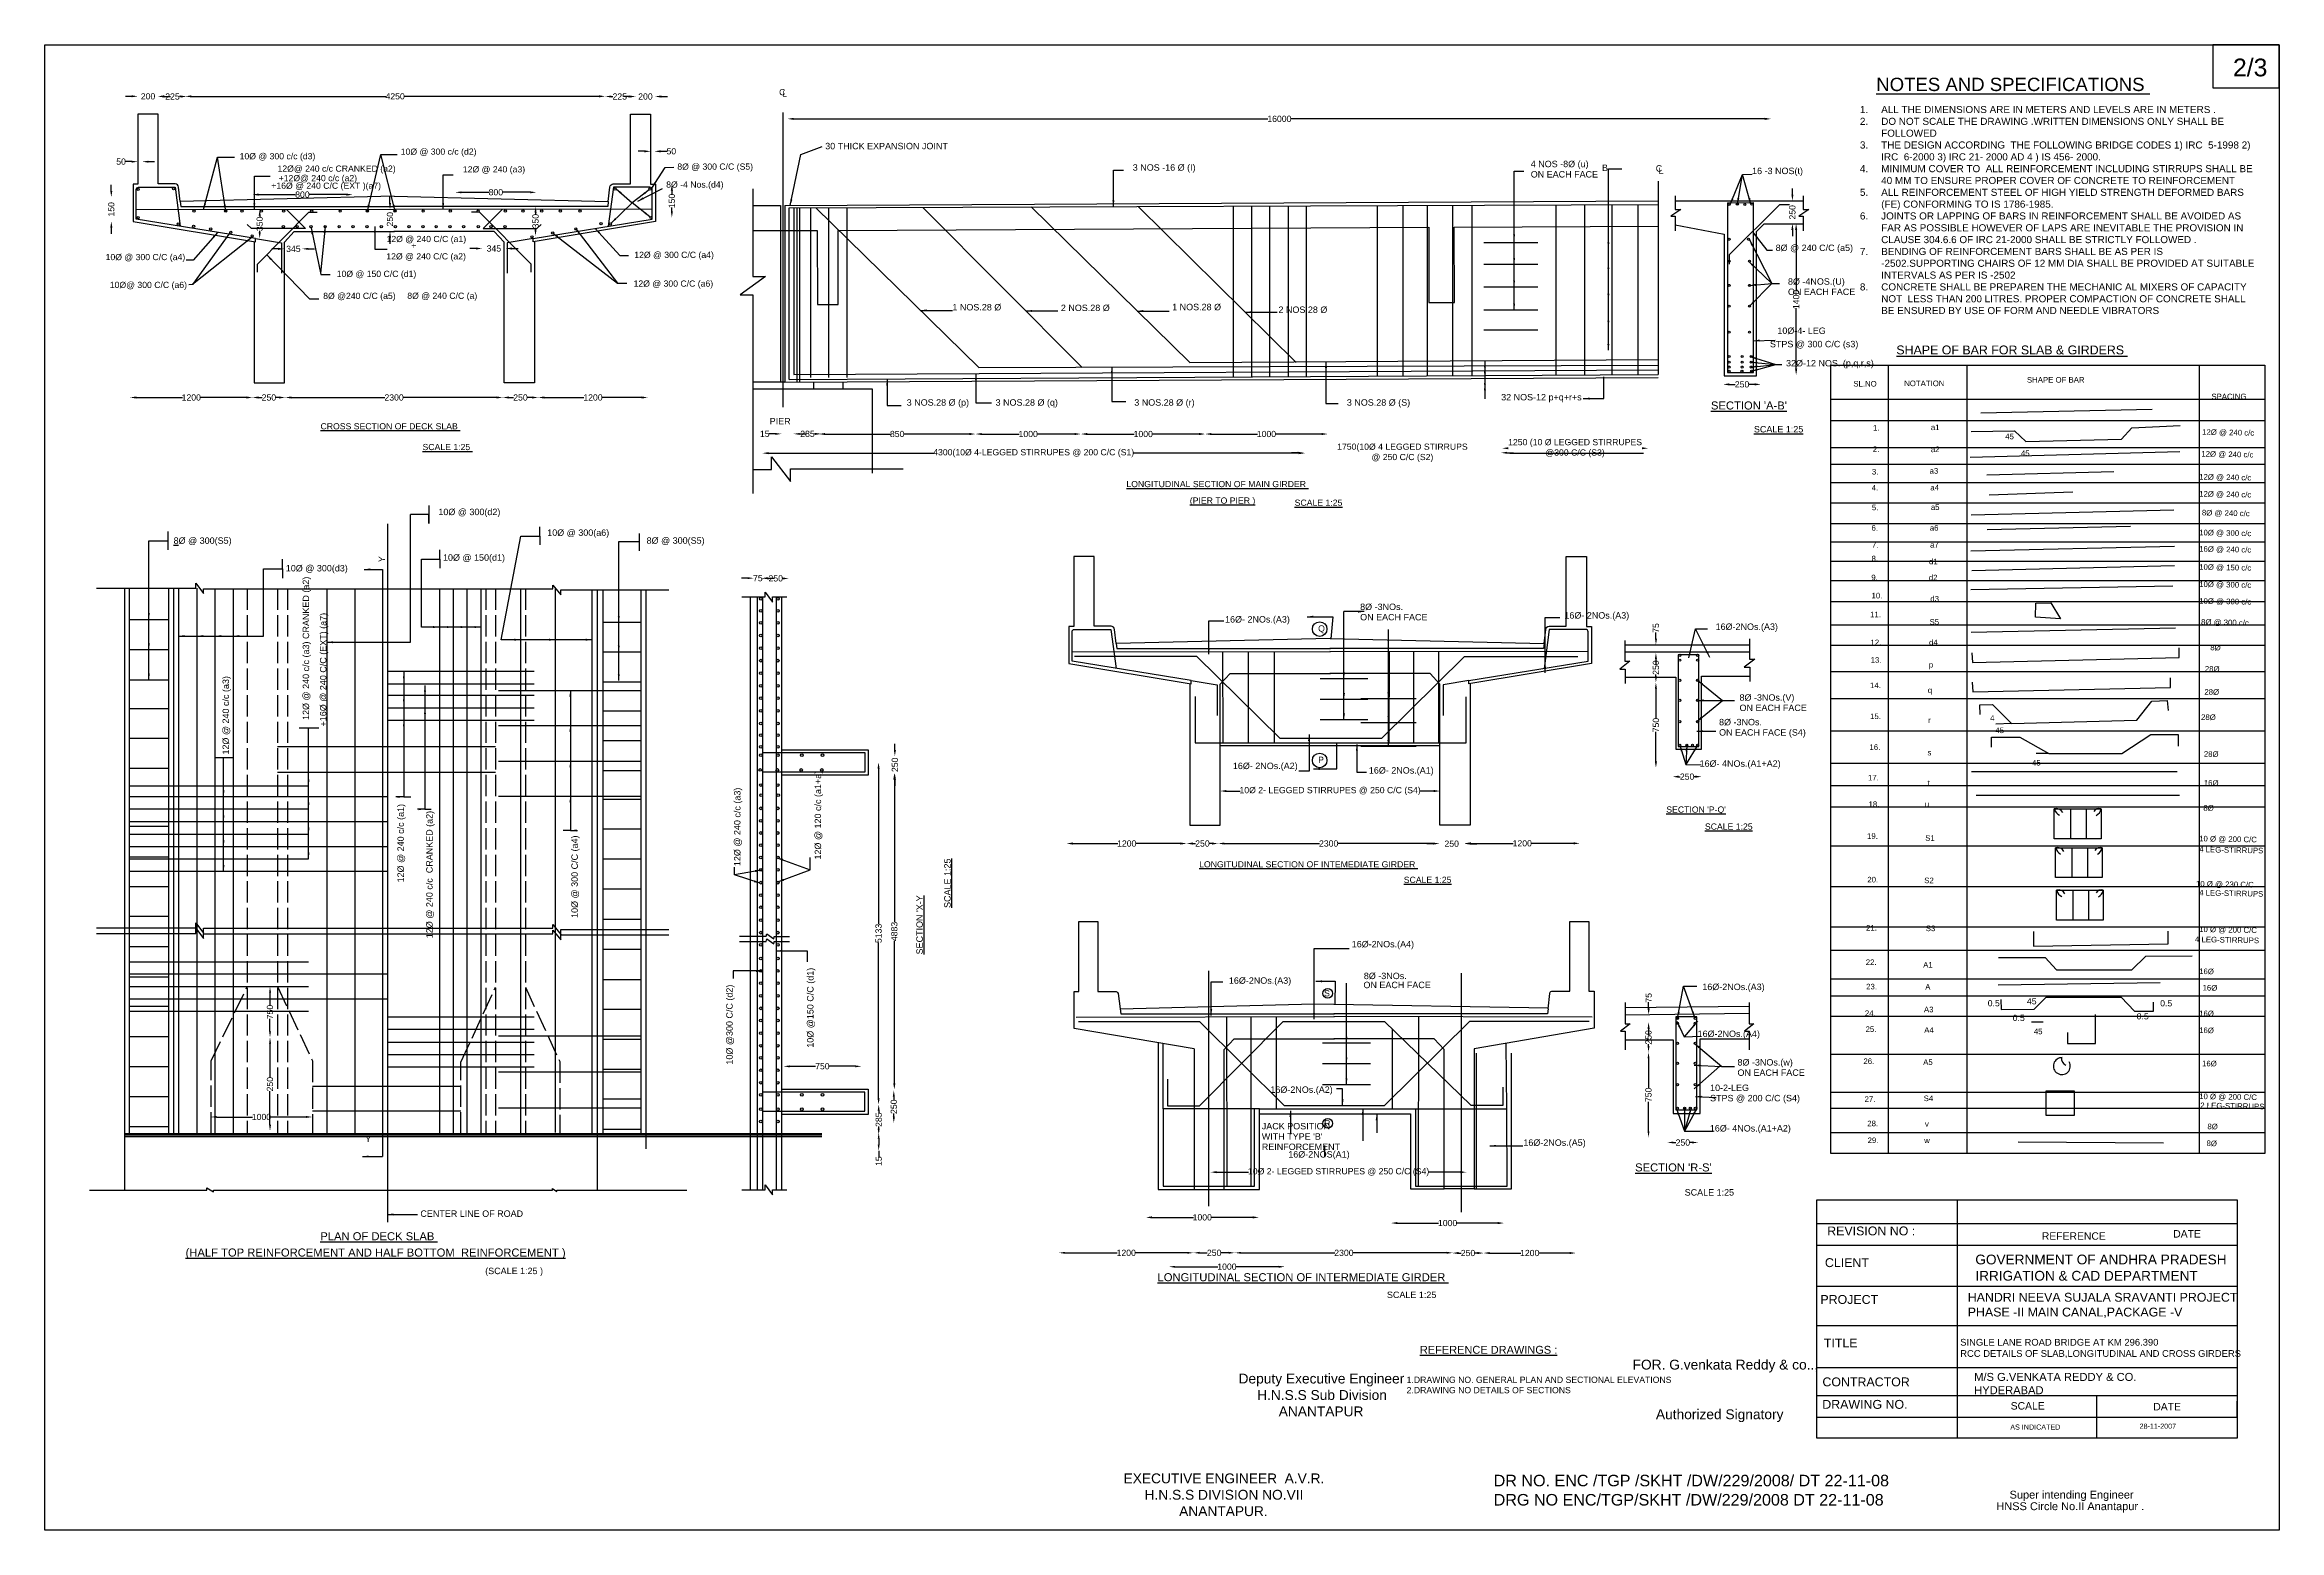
# Model space of a CAD drawing. Header units: millimetres. Extents: x 5124 to 2394554, y 2311 to 44316846.
# Drawn here: x 2381948 to 2394554, y 44308470 to 44316846 of the extents above.
import ezdxf

# ---------------------------------------------------------------- set-up
doc = ezdxf.new("R2010")
doc.units = ezdxf.units.MM
doc.header["$MEASUREMENT"] = 0
doc.linetypes.add('ACAD_ISO02W100', pattern=[15, 12, -3])
for name, color, linetype in [('DIMENSIONS', 7, 'Continuous'), ('DRAWING', 2, 'Continuous'), ('TEXT', 7, 'Continuous')]:
    doc.layers.add(name, color=color, linetype=linetype)
doc.styles.get("Standard").update_dxf_attribs({"font": 'arial.ttf', "height": 35})
doc.dimstyles.get("Standard").update_dxf_attribs({"dimtxt": 35, "dimasz": 35, "dimexe": 0.18, "dimexo": 0.0625, "dimgap": 0.09, "dimtad": 0, "dimdec": 0, "dimzin": 0, "dimdsep": 46, "dimtxsty": 'Standard', "dimcen": 0.09, "dimse1": 1, "dimse2": 1, "dimadec": 0, "dimazin": 0, "dimtfac": 1, "dimtdec": 0, "dimtofl": 0, "dimtmove": 0, "dimatfit": 3, "dimfxl": 1, "dimtolj": 1, "dimtzin": 0, "dimarcsym": 0})

msp = doc.modelspace()

# ---------------------------------------------------------------- texts
at = {"layer": 'DIMENSIONS', "color": 0}
for s, height, p in [('%%UREFERENCE DRAWINGS :', 44.386, (2389705.5, 44309465.2)), ('AS INDICATED ', 28.864, (2393036.1, 44309037.3)), ('28-11-2007', 28.86, (2393765.2, 44309042.2))]:
    msp.add_text(s, height=height, dxfattribs=at).set_placement(p)
at = {"layer": 'DRAWING', "color": 0}
msp.add_text('2/3', height=100, dxfattribs=at).set_placement((2394292.2, 44316667.9))
at = {"layer": 'TEXT', "color": 0}
for s, height, p in [('C', 35, (2386090.9, 44316561.4)), ('L', 35, (2386108.8, 44316552.9)), ('%%UNOTES AND SPECIFICATIONS ', 75, (2392279.9, 44316584.9)), ('10Ø @ 300 c/c (d3)', 35, (2383047.6, 44316199.9)), ('10Ø @ 300 c/c (d2)', 35, (2383956.7, 44316225.8)), ('8Ø @ 300 C/C (S5)', 35, (2385516.7, 44316141.4)), ('30 THICK EXPANSION JOINT ', 36.229, (2386351, 44316256.6)), ('4 NOS -8Ø (u)', 36.229, (2390330.9, 44316155.6)), ('+16Ø @ 240 C/C (EXT )(a7)', 35, (2383226.5, 44316033.8)), ('12Ø@ 240 c/c CRANKED (a2)', 35, (2383261.6, 44316130.1)), ('+12Ø@ 240 c/c (a2)', 35, (2383268, 44316076.6)), ('12Ø @ 240 (a3)', 35, (2384307, 44316126.1)), ('8Ø -4 Nos.(d4)', 35, (2385454.1, 44316040.2)), ('3 NOS -16 Ø (I)', 36.229, (2388086, 44316135.8)), ('ON EACH FACE', 36.229, (2390330.9, 44316097.4)), ('B', 36.2, (2390733, 44316134.4)), ('C', 36.2, (2391035.8, 44316130.6)), ('L', 36.2, (2391051.7, 44316117.3)), ('16 -3 NOS(t)', 36.229, (2391579.6, 44316116.5)), ('12Ø @ 240 C/C (a1)', 35, (2383876.5, 44315733.2)), ('+', 35, (2384016.2, 44315695.7)), ('12Ø @ 300 C/C (a4)', 35, (2385274, 44315643.9)), ('8Ø @ 240 C/C (a5)', 36.229, (2391712.3, 44315682.9)), ('10Ø @ 300 C/C (a4)', 35, (2382291.8, 44315631.4)), ('10Ø @ 150 C/C (d1)', 35, (2383595.3, 44315536.6)), ('12Ø @ 240 C/C (a2)', 35, (2383875.2, 44315635.4)), ('10Ø@ 300 C/C (a6)', 35, (2382315.4, 44315474.3)), ('8Ø @240 C/C (a5)', 35, (2383519.3, 44315412.5)), ('8Ø @ 240 C/C (a)', 35, (2383993.5, 44315413.2)), ('12Ø @ 300 C/C (a6)', 35, (2385269.9, 44315481.9)), ('8Ø -4NOS.(U)', 36.229, (2391781.9, 44315492.9)), ('ON EACH FACE ', 36.229, (2391781.9, 44315434.7)), ('1 NOS.28 Ø', 36.23, (2387068.5, 44315347.9)), ('2 NOS.28 Ø', 36.23, (2387680.4, 44315344.4)), ('1 NOS.28 Ø', 36.23, (2388308.3, 44315349)), ('2 NOS.28 Ø', 36.23, (2388907.8, 44315333.9)), ('STPS @ 300 C/C (s3)', 36.229, (2391680.2, 44315140.2)), ('10Ø-4- LEG', 36.23, (2391722.1, 44315215.3)), ('32Ø-12 NOS. (p,q,r,s)', 36.229, (2391771, 44315032.3)), ('%%USHAPE OF BAR FOR SLAB & GIRDERS ', 50, (2392393.3, 44315100.1)), ('SL.NO ', 31.49, (2392150.5, 44314918.9)), ('NOTATION ', 31.49, (2392437.4, 44314920.9)), ('SHAPE OF BAR ', 31.489, (2393129.8, 44314940.9)), ('3 NOS.28 Ø (p)', 36.229, (2386810.9, 44314810.9)), ('3 NOS.28 Ø (q)', 36.229, (2387312.1, 44314810.9)), ('3 NOS.28 Ø (r)', 36.229, (2388094.5, 44314810.9)), ('3 NOS.28 Ø (S)', 36.229, (2389293.6, 44314810.9)), ('32 NOS-12 p+q+r+s  ', 36.229, (2390164, 44314840.7)), ("%%USECTION 'A-B'", 45.286, (2391347.4, 44314789.4)), (' SPACING', 31.49, (2394158.2, 44314846.9)), ('%%UCROSS SECTION OF DECK SLAB ', 35, (2383504.1, 44314677.2)), ('PIER ', 36.23, (2386037.9, 44314705.5)), ('%%USCALE 1:25', 36.229, (2391589.8, 44314659.9)), ('1.', 31.49, (2392261.4, 44314670.3)), ('a1', 31.49, (2392587.9, 44314673.1)), ('%%USCALE 1:25 ', 35, (2384079.4, 44314560.3)), ('2.', 31.49, (2392260.4, 44314550.4)), ('a2', 31.49, (2392587.9, 44314548.9)), ('45', 31.49, (2393007.5, 44314621.5)), ('45', 31.49, (2393096, 44314526.7)), ('3.', 31.49, (2392255.3, 44314422.8)), ('a3', 31.49, (2392580.6, 44314427.5)), ('%%ULONGITUDINAL SECTION OF MAIN GIRDER ', 35, (2388050, 44314351.4)), ('%%U(PIER TO PIER )', 35, (2388407.7, 44314258.4)), ('4.', 31.49, (2392254.3, 44314332.7)), ('a4', 31.49, (2392585, 44314333.2)), ('10Ø @ 300(d2)', 36.229, (2384168.9, 44314193.6)), ('%%USCALE 1:25', 35, (2388999.1, 44314246.4)), ('5.', 31.49, (2392255.3, 44314221.4)), ('a5', 31.49, (2392587.9, 44314223)), ('%%U8%%UØ @ 300(S5)', 36.229, (2382675.4, 44314031.9)), ('10Ø @ 300(a6)', 36.229, (2384783, 44314076.8)), ('8Ø @ 300(S5)', 36.229, (2385343.6, 44314032.3)), (' 6.', 31.49, (2392241, 44314105.8)), ('7.', 31.49, (2392255.3, 44314009.6)), ('a6', 31.49, (2392582.1, 44314106)), ('a7', 31.49, (2392583.5, 44314010.6)), ('10Ø @ 300(d3)', 36.229, (2383308.3, 44313876.2)), ('10Ø @ 150(d1)', 36.229, (2384195, 44313936.3)), ('8.', 31.49, (2392253.3, 44313933.2)), ('d1', 31.49, (2392577.7, 44313916.7)), ('9.', 31.49, (2392252.2, 44313826)), ('d2', 31.49, (2392576.4, 44313826)), ('8Ø -3NOs.', 36.23, (2389368.6, 44313658.6)), ('10. ', 31.49, (2392253.3, 44313724.2)), ('d3', 31.49, (2392585, 44313706.2)), ('16Ø- 2NOs.(A3)', 36.229, (2388606.5, 44313588)), ('Q', 35, (2389131.6, 44313537)), ('ON EACH FACE ', 36.229, (2389368.6, 44313600.4)), ('16Ø- 2NOs.(A3)', 36.229, (2390520.8, 44313610.4)), ('16Ø-2NOs.(A3)', 36.229, (2391373.7, 44313546.5)), ('11. ', 31.49, (2392245.6, 44313618)), ('S5', 31.49, (2392580.7, 44313575.9)), ('12.', 31.49, (2392247.5, 44313460.4)), ('d4', 31.49, (2392577.8, 44313460.4)), (' 13.', 31.49, (2392236, 44313361.4)), ('p', 31.5, (2392576.3, 44313334.5)), ('8Ø -3NOs.(V)', 36.229, (2391508.6, 44313147.3)), ('14.', 31.49, (2392245, 44313218.1)), ('q', 31.5, (2392570.6, 44313190.9)), ('8Ø -3NOs.', 36.23, (2391393.3, 44313008.6)), ('ON EACH FACE ', 36.229, (2391508.6, 44313089.1)), ('  15.', 31.49, (2392220.8, 44313043.7)), ('r', 31.5, (2392572.1, 44313021.8)), ('4', 31.5, (2392922.3, 44313033.9)), ('ON EACH FACE (S4)', 36.229, (2391393.3, 44312950.5)), ('16. ', 31.49, (2392241.6, 44312869.9)), ('45', 31.49, (2392951.7, 44312964.6)), ('16Ø- 2NOs.(A2)', 36.229, (2388650.6, 44312761.7)), ('P', 35, (2389131.6, 44312796.7)), ('16Ø- 2NOs.(A1)', 36.229, (2389417.8, 44312736.4)), ('16Ø- 4NOs.(A1+A2)', 36.229, (2391283.5, 44312774.6)), ('s', 31.5, (2392569.2, 44312839.3)), ('45', 31.49, (2393158.9, 44312781.9)), (' 17. ', 31.49, (2392220.8, 44312697.6)), ('t', 31.5, (2392569.2, 44312668.6)), ("%%USECTION 'P-Q'", 35, (2391095.5, 44312516.1)), (' 18.', 31.49, (2392224.1, 44312548.1)), ('u', 31.5, (2392553.6, 44312548.1)), ('%%USCALE 1:25', 35, (2391313.5, 44312420.2)), (' 19.', 31.49, (2392215.8, 44312368.5)), ('S1', 31.49, (2392556.2, 44312357.2)), ('%%ULONGITUDINAL SECTION OF INTEMEDIATE GIRDER ', 35, (2388460.3, 44312207.3)), ('%%USCALE 1:25', 35, (2389614.7, 44312119.8)), (' 20.', 31.49, (2392217.4, 44312122.7)), ('S2', 31.49, (2392550.4, 44312118.4)), ('16Ø-2NOs.(A4)', 36.229, (2389321.2, 44311756.7)), ('21.', 31.49, (2392222.4, 44311850.6)), ('S3', 31.49, (2392559.1, 44311848)), ('22.', 31.49, (2392220.7, 44311657)), ('A1', 31.49, (2392544.6, 44311642.1)), ('16Ø-2NOs.(A3)', 36.229, (2388628.1, 44311551.3)), ('S', 35, (2389165.2, 44311480.2)), ('ON EACH FACE ', 36.229, (2389387.3, 44311526.5)), ('8Ø -3NOs.', 36.23, (2389389.4, 44311577.5)), ('16Ø-2NOs.(A3)', 36.229, (2391298.8, 44311515.6)), (' 23. ', 31.49, (2392210.7, 44311519.6)), ('A', 31.5, (2392556.2, 44311517.9)), ('24.', 31.49, (2392215.7, 44311369.1)), ('A3', 31.49, (2392549, 44311390.4)), ('0.5', 35, (2392908.7, 44311424.2)), ('45', 35, (2393129.9, 44311435)), ('0.5', 35, (2393881.5, 44311423.7)), ('16Ø-2NOs.(A4)', 36.229, (2391272.2, 44311251.2)), (' 25. ', 31.49, (2392207.4, 44311279.5)), ('A4', 31.49, (2392550.4, 44311274.8)), ('0.5', 35, (2393049.6, 44311341.4)), ('45', 31.49, (2393168.8, 44311266.6)), ('0.5', 35, (2393748.9, 44311350.3)), ('8Ø -3NOs.(w)', 36.229, (2391497.2, 44311090.3)), ('ON EACH FACE', 36.229, (2391497.2, 44311032.1)), ('26. ', 31.49, (2392207.4, 44311098.7)), ('A5', 31.49, (2392544.6, 44311093.5)), ('16Ø-2NOs.(A2)', 36.229, (2388862.3, 44310936.2)), ('STPS @ 200 C/C (S4)', 36.229, (2391342.6, 44310888.5)), ('10-2-LEG', 36.23, (2391342.6, 44310946.7)), ('27.', 31.49, (2392214.1, 44310885.3)), ('S4', 31.49, (2392547.4, 44310889.5)), ('JACK POSITION ', 36.229, (2388813.8, 44310730.2)), ('R', 35, (2389165.2, 44310747.5)), ('28.', 31.49, (2392229.3, 44310747.9)), ('v', 31.5, (2392554.6, 44310745)), ('Y', 35, (2383756.9, 44310658.7)), ("WITH TYPE 'B'", 36.229, (2388813.8, 44310672)), ('REINFORCEMENT ', 36.229, (2388813.8, 44310613.8)), ('16Ø-2NOs.(A5)', 36.229, (2390289.2, 44310637.5)), ('16Ø- 4NOs.(A1+A2)', 36.229, (2391341.1, 44310718.2)), ('29.', 31.49, (2392231, 44310652.9)), ('w', 31.5, (2392550.3, 44310652.6)), ('16Ø-2NOS(A1)', 36.229, (2388963.2, 44310571.4)), ("%%USECTION 'R-S'", 45.286, (2390919.8, 44310493.1)), ('SCALE 1:25', 36.23, (2391199.3, 44310357)), ('CENTER LINE OF ROAD', 36.229, (2384067.5, 44310237.1)), ('%%UPLAN OF DECK SLAB ', 45.286, (2383502.9, 44310105)), ('REVISION NO :', 50, (2392003.2, 44310132.6)), ('REFERENCE ', 41.87, (2393214, 44310108)), ('DATE ', 41.87, (2393955.1, 44310120.3)), ('%%U(HALF TOP REINFORCEMENT AND HALF BOTTOM  REINFORCEMENT )', 45.286, (2382742.9, 44310013.2)), ('CLIENT ', 50, (2391990.2, 44309953.8)), ('(SCALE 1:25 )', 36.229, (2384433, 44309914)), ('%%ULONGITUDINAL SECTION OF INTERMEDIATE GIRDER ', 45.286, (2388225.6, 44309874)), ('SCALE 1:25', 36.23, (2389519.8, 44309779.4)), ('PROJECT ', 50, (2391964.8, 44309746.2)), ('TITLE ', 50, (2391984.3, 44309500.8)), ('FOR. G.venkata Reddy & co..,', 55.483, (2390905.5, 44309376.1)), ('CONTRACTOR', 50, (2391976.3, 44309281.4)), ('Authorized Signatory ', 55.483, (2391037.1, 44309096.2)), ('DRAWING NO. ', 50, (2391975.4, 44309154.7)), ('SCALE ', 41.87, (2393038.2, 44309150.5)), ('DATE ', 41.87, (2393842.6, 44309145.6)), ('HNSS Circle No.II Anantapur .', 44.386, (2392957.4, 44308583.3)), ('Super intending Engineer ', 44.386, (2393032, 44308648.5))]:
    msp.add_text(s, height=height, dxfattribs=at).set_placement(p)
for s, height, rotation, p in [('12Ø @ 240 c/c', 31.489, 358.92331, (2394117.8, 44314647.2)), ('12Ø @ 240 c/c', 31.489, 358.92331, (2394113.4, 44314524.2)), ('12Ø @ 240 c/c', 31.489, 358.92331, (2394101.2, 44314394.5)), ('12Ø @ 240 c/c', 31.489, 358.92331, (2394101.2, 44314298.6)), ('8Ø @ 240 c/c', 31.489, 358.92331, (2394116.7, 44314192.4)), ('10Ø @ 300 c/c', 31.489, 358.92331, (2394101.2, 44314080.5)), ('Y', 35, 86.6351, (2383866, 44313927.2)), ('16Ø @ 240 c/c', 31.489, 358.92331, (2394101.2, 44313988)), ('10Ø @ 150 c/c', 31.489, 358.92331, (2394101.2, 44313886.2)), ('12Ø @ 240 c/c (a3) CRANKED (a2)', 36.229, 90, (2383439.9, 44313038.8)), ('10Ø @ 300 c/c', 31.489, 358.92331, (2394101.2, 44313789.2)), ('10Ø @ 300 c/c', 31.489, 358.92331, (2394101.2, 44313694.5)), ('+16Ø @ 240 C/C (EXT) (a7) ', 36.229, 90, (2383537.1, 44313002.1)), ('8Ø @ 300 c/c', 31.489, 358.92331, (2394111.8, 44313575.9)), ('8Ø ', 31.49, 358.92331, (2394163.9, 44313432.1)), ('12Ø @ 240 c/c (a3)', 36.229, 90, (2382987.6, 44312843.8)), ('28Ø ', 31.49, 358.92331, (2394133.2, 44313311.3)), ('28Ø ', 31.49, 358.92331, (2394130.4, 44313181.4)), ('28Ø ', 31.49, 358.92331, (2394111.8, 44313039.5)), ('28Ø ', 31.49, 358.92331, (2394127.5, 44312831.6)), ('12Ø @ 240 c/c (a3)', 36.229, 90, (2385873, 44312214.7)), ('12Ø @ 120 c/c (a1+a)', 36.229, 90, (2386327.9, 44312251.8)), ('16Ø ', 31.49, 358.92331, (2394127.5, 44312668.6)), ('12Ø @ 240 c/c (a1)', 36.229, 90, (2383974.4, 44312122.8)), ('12Ø @ 240 c/c  CRANKED (a2)', 36.229, 90, (2384136.4, 44311808.3)), ('8Ø ', 31.49, 358.92331, (2394124.7, 44312527.4)), ('10Ø @ 300 C/C (a4)', 36.229, 90, (2384955.5, 44311922.5)), ('4 LEG-STIRRUPS  ', 31.489, 358.92331, (2394101.2, 44312293.3)), ('10 Ø @ 200 C/C ', 31.489, 358.92331, (2394101.2, 44312354.5)), ('%%USCALE 1:25', 36.229, 90, (2387058.4, 44311978.9)), ("%%USECTION 'X-Y", 36.229, 90, (2386901.5, 44311716.9)), ('10 Ø @ 230 C/C ', 31.489, 358.92331, (2394083.3, 44312100.1)), ('4 LEG-STIRRUPS  ', 31.489, 358.92331, (2394101.2, 44312049.1)), ('4 LEG-STIRRUPS  ', 31.489, 358.92331, (2394077.6, 44311786.5)), ('10 Ø @ 200 C/C ', 31.489, 358.92331, (2394101.2, 44311843.5)), ('10Ø @300 C/C (d2)', 36.229, 90, (2385829.1, 44311095.6)), ('10Ø @150 C/C (d1)', 36.229, 90, (2386285, 44311190.7)), ('16Ø ', 31.49, 358.92331, (2394101.2, 44311606.4)), ('16Ø ', 31.49, 358.92331, (2394120.4, 44311513.7)), ('16Ø ', 31.49, 358.92331, (2394101.2, 44311369.1)), ('16Ø ', 31.49, 358.92331, (2394101.2, 44311273.9)), ('16Ø ', 31.49, 358.92331, (2394117.5, 44311086.7)), ('10 Ø @ 200 C/C ', 31.489, 358.92331, (2394101.2, 44310901.4)), ('2 LEG-STIRRUPS  ', 31.489, 358.92331, (2394107.6, 44310850.2)), ('8Ø ', 31.49, 358.92331, (2394147.8, 44310731.3)), ('8Ø ', 31.49, 358.92331, (2394142.8, 44310636.3))]:
    msp.add_text(s, height=height, rotation=rotation, dxfattribs=at).set_placement(p)
at = {"layer": 'TEXT', "color": 0, "insert": (2392147.8, 44316500.8), "char_height": 40, "attachment_point": 1}
msp.add_mtext_dynamic_manual_height_columns('\\pi-120,l160,t160;1.^IALL THE DIMENSIONS ARE IN METERS AND LEVELS ARE IN METERS .\\P2.^IDO NOT SCALE THE DRAWING .WRITTEN DIMENSIONS ONLY SHALL BE FOLLOWED \\P3.^ITHE DESIGN ACCORDING  THE FOLLOWING BRIDGE CODES 1) IRC  5-1998 2) IRC  6-2000 3) IRC 21- 2000 AD 4 ) IS 456- 2000.\\P4.^IMINIMUM COVER TO  ALL REINFORCEMENT INCLUDING STIRRUPS SHALL BE 40 MM TO ENSURE PROPER COVER OF CONCRETE TO REINFORCEMENT \\P5.^IALL REINFORCEMENT STEEL OF HIGH YIELD STRENGTH DEFORMED BARS (FE) CONFORMING TO IS 1786-1985.\\P6.^IJOINTS OR LAPPING OF BARS IN REINFORCEMENT SHALL BE AVOIDED AS FAR AS POSSIBLE HOWEVER OF LAPS ARE INEVITABLE THE PROVISION IN CLAUSE 304.6.6 OF IRC 21-2000 SHALL BE STRICTLY FOLLOWED .\\P7.^IBENDING OF REINFORCEMENT BARS SHALL BE AS PER IS -2502.SUPPORTING CHAIRS OF 12 MM DIA SHALL BE PROVIDED AT SUITABLE INTERVALS AS PER IS -2502\\P8.^ICONCRETE SHALL BE PREPAREN THE MECHANIC AL MIXERS OF CAPACITY NOT  LESS THAN 200 LITRES. PROPER COMPACTION OF CONCRETE SHALL BE ENSURED BY USE OF FORM AND NEEDLE VIBRATORS ', width=2276.096, gutter_width=500, heights=[0], dxfattribs=at)
at = {"layer": 'TEXT', "color": 0, "char_height": 35, "attachment_point": 5}
for s, insert in [('\\A1;1750(10Ø 4 LEGGED STIRRUPS\\P@ 250 C/C (S2)', (2389607.1, 44314545.3)), ('\\A1;1250 (10 Ø LEGGED STIRRUPES \\P@300 C/C (S3)', (2390581, 44314570.8))]:
    msp.add_mtext(s, dxfattribs=dict(at, insert=insert))
at = {"layer": 'TEXT', "color": 0, "attachment_point": 1}
for s, insert, char_height, width in [('GOVERNMENT OF ANDHRA PRADESH  IRRIGATION & CAD DEPARTMENT ', (2392838.8, 44310024.1), 55, 1745.028), ('HANDRI NEEVA SUJALA SRAVANTI PROJECT PHASE -II MAIN CANAL,PACKAGE -V', (2392795.9, 44309808.6), 50, 1700.379), ('SINGLE LANE ROAD BRIDGE AT KM 296.390 \\PRCC DETAILS OF SLAB,LONGITUDINAL AND CROSS GIRDERS ', (2392753.5, 44309549), 38, 1677.029), ('\\pi13.227;Deputy Executive Engineer  \\P\\pi117.87;H.N.S.S Sub Division  \\P\\pi239.72;ANANTAPUR ', (2388669.5, 44309352.9), 55.483, 956.489), ('1.DRAWING NO. GENERAL PLAN AND SECTIONAL ELEVATIONS \\P2.DRAWING NO DETAILS OF SECTIONS ', (2389630.7, 44309335.9), 35, 1639.578), ('M/S G.VENKATA REDDY & CO.  HYDERABAD ', (2392832.4, 44309357), 45, 965.651), ('\\pi10.767;EXECUTIVE ENGINEER  A.V.R. \\P\\pi129.38;H.N.S.S DIVISION NO.VII \\P\\pi324.29;ANANTAPUR.', (2388023.3, 44308790.3), 55.483, 1141.405), ('DR NO. ENC /TGP /SKHT /DW/229/2008/ DT 22-11-08 \\PDRG NO ENC/TGP/SKHT /DW/229/2008 DT 22-11-08', (2390121.8, 44308782.7), 65, 2667.816)]:
    msp.add_mtext(s, dxfattribs=dict(at, insert=insert, char_height=char_height, width=width))

# ---------------------------------------------------------------- blocks, each defined once
blk = doc.blocks.new('*D84')
at = {"layer": 'Defpoints', "color": 0, "transparency": 16777216}
for p in [(2386139, 44316418), (2391686, 44316428), (2391686, 44316418)]:
    blk.add_point(p, dxfattribs=at)
at = {"layer": 'TEXT', "color": 0, "lineweight": -2, "transparency": 16777216}
for p, q in [((2386174, 44316428), (2388848, 44316428)), ((2391651, 44316428), (2388977, 44316428))]:
    blk.add_line(p, q, dxfattribs=at)
at = {"layer": 'TEXT', "color": 0, "transparency": 16777216}
for points in [[(2386174, 44316434), (2386174, 44316422), (2386139, 44316428)], [(2391651, 44316434), (2391651, 44316422), (2391686, 44316428)]]:
    blk.add_solid(points, dxfattribs=at)
at = {"layer": 'TEXT', "color": 0, "transparency": 16777216, "insert": (2388913, 44316428), "char_height": 35, "attachment_point": 5}
blk.add_mtext('\\A1;16000', dxfattribs=at)
blk = doc.blocks.new('*D85')
at = {"layer": 'Defpoints', "color": 0, "transparency": 16777216}
for p in [(2382884, 44310800), (2383458, 44310800), (2383458, 44310800)]:
    blk.add_point(p, dxfattribs=at)
at = {"layer": 'TEXT', "color": 0, "lineweight": -2, "transparency": 16777216}
for p, q in [((2382919, 44310800), (2383120, 44310800)), ((2383423, 44310800), (2383222, 44310800))]:
    blk.add_line(p, q, dxfattribs=at)
at = {"layer": 'TEXT', "color": 0, "transparency": 16777216}
for points in [[(2382919, 44310806), (2382919, 44310795), (2382884, 44310800)], [(2383423, 44310806), (2383423, 44310795), (2383458, 44310800)]]:
    blk.add_solid(points, dxfattribs=at)
at = {"layer": 'TEXT', "color": 0, "transparency": 16777216, "insert": (2383171, 44310800), "char_height": 35, "attachment_point": 5}
blk.add_mtext('\\A1;1000', dxfattribs=at)
blk = doc.blocks.new('*D86')
at = {"layer": 'Defpoints', "color": 0, "transparency": 16777216}
for p in [(2385993, 44313838), (2385948, 44313774), (2385993, 44313774)]:
    blk.add_point(p, dxfattribs=at)
at = {"layer": 'TEXT', "color": 0, "lineweight": -2, "transparency": 16777216}
for p, q in [((2385913, 44313838), (2385878, 44313838)), ((2386028, 44313838), (2386063, 44313838))]:
    blk.add_line(p, q, dxfattribs=at)
at = {"layer": 'TEXT', "color": 0, "transparency": 16777216}
for points in [[(2385913, 44313844), (2385913, 44313833), (2385948, 44313838)], [(2386028, 44313844), (2386028, 44313833), (2385993, 44313838)]]:
    blk.add_solid(points, dxfattribs=at)
at = {"layer": 'TEXT', "color": 0, "transparency": 16777216, "insert": (2385971, 44313838), "char_height": 35, "attachment_point": 5}
blk.add_mtext('\\A1;75', dxfattribs=at)
blk = doc.blocks.new('*D71')
at = {"layer": 'Defpoints', "color": 0, "transparency": 16777216}
for p in [(2385997, 44313838), (2386147, 44313838), (2386147, 44313837)]:
    blk.add_point(p, dxfattribs=at)
at = {"layer": 'TEXT', "color": 0, "lineweight": -2, "transparency": 16777216}
for p, q in [((2386032, 44313837), (2386033, 44313837)), ((2386112, 44313837), (2386111, 44313837))]:
    blk.add_line(p, q, dxfattribs=at)
at = {"layer": 'TEXT', "color": 0, "transparency": 16777216}
for points in [[(2386032, 44313842), (2386032, 44313831), (2385997, 44313837)], [(2386112, 44313842), (2386112, 44313831), (2386147, 44313837)]]:
    blk.add_solid(points, dxfattribs=at)
at = {"layer": 'TEXT', "color": 0, "transparency": 16777216, "insert": (2386072, 44313837), "char_height": 35, "attachment_point": 5}
blk.add_mtext('\\A1;250', dxfattribs=at)
blk = doc.blocks.new('*D87')
at = {"layer": 'Defpoints', "color": 0, "transparency": 16777216}
for p in [(2386104, 44314954), (2386172, 44314954), (2386172, 44314652)]:
    blk.add_point(p, dxfattribs=at)
at = {"layer": 'TEXT', "color": 0, "lineweight": -2, "transparency": 16777216}
for p, q in [((2386069, 44314652), (2386034, 44314652)), ((2386207, 44314652), (2386242, 44314652))]:
    blk.add_line(p, q, dxfattribs=at)
at = {"layer": 'TEXT', "color": 0, "transparency": 16777216}
for points in [[(2386069, 44314657), (2386069, 44314646), (2386104, 44314652)], [(2386207, 44314657), (2386207, 44314646), (2386172, 44314652)]]:
    blk.add_solid(points, dxfattribs=at)
at = {"layer": 'TEXT', "color": 0, "transparency": 16777216, "insert": (2386010, 44314652), "char_height": 35, "attachment_point": 5}
blk.add_mtext('\\A1;15', dxfattribs=at)
blk = doc.blocks.new('*D72')
at = {"layer": 'Defpoints', "color": 0, "transparency": 16777216}
for p in [(2386172, 44314652), (2386329, 44314652), (2386329, 44314652)]:
    blk.add_point(p, dxfattribs=at)
at = {"layer": 'TEXT', "color": 0, "lineweight": -2, "transparency": 16777216}
for p, q in [((2386207, 44314652), (2386211, 44314652)), ((2386294, 44314652), (2386290, 44314652))]:
    blk.add_line(p, q, dxfattribs=at)
at = {"layer": 'TEXT', "color": 0, "transparency": 16777216}
for points in [[(2386207, 44314657), (2386207, 44314646), (2386172, 44314652)], [(2386294, 44314657), (2386294, 44314646), (2386329, 44314652)]]:
    blk.add_solid(points, dxfattribs=at)
at = {"layer": 'TEXT', "color": 0, "transparency": 16777216, "insert": (2386251, 44314652), "char_height": 35, "attachment_point": 5}
blk.add_mtext('\\A1;285', dxfattribs=at)
blk = doc.blocks.new('*D73')
at = {"layer": 'Defpoints', "color": 0, "transparency": 16777216}
for p in [(2387199, 44314668), (2386315, 44314654), (2387199, 44314651)]:
    blk.add_point(p, dxfattribs=at)
at = {"layer": 'TEXT', "color": 0, "lineweight": -2, "transparency": 16777216}
for p, q in [((2386350, 44314651), (2386719, 44314651)), ((2387164, 44314651), (2386796, 44314651))]:
    blk.add_line(p, q, dxfattribs=at)
at = {"layer": 'TEXT', "color": 0, "transparency": 16777216}
for points in [[(2386350, 44314657), (2386350, 44314645), (2386315, 44314651)], [(2387164, 44314657), (2387164, 44314645), (2387199, 44314651)]]:
    blk.add_solid(points, dxfattribs=at)
at = {"layer": 'TEXT', "color": 0, "transparency": 16777216, "insert": (2386757, 44314651), "char_height": 35, "attachment_point": 5}
blk.add_mtext('\\A1;850', dxfattribs=at)
blk = doc.blocks.new('*D74')
at = {"layer": 'Defpoints', "color": 0, "transparency": 16777216}
for p in [(2387199, 44314651), (2387793, 44314651), (2387793, 44314651)]:
    blk.add_point(p, dxfattribs=at)
at = {"layer": 'TEXT', "color": 0, "lineweight": -2, "transparency": 16777216}
for p, q in [((2387234, 44314651), (2387446, 44314651)), ((2387758, 44314651), (2387547, 44314651))]:
    blk.add_line(p, q, dxfattribs=at)
at = {"layer": 'TEXT', "color": 0, "transparency": 16777216}
for points in [[(2387234, 44314657), (2387234, 44314645), (2387199, 44314651)], [(2387758, 44314657), (2387758, 44314645), (2387793, 44314651)]]:
    blk.add_solid(points, dxfattribs=at)
at = {"layer": 'TEXT', "color": 0, "transparency": 16777216, "insert": (2387496, 44314651), "char_height": 35, "attachment_point": 5}
blk.add_mtext('\\A1;1000', dxfattribs=at)
blk = doc.blocks.new('*D75')
at = {"layer": 'Defpoints', "color": 0, "transparency": 16777216}
for p in [(2387794, 44314651), (2388495, 44314651), (2388495, 44314651)]:
    blk.add_point(p, dxfattribs=at)
at = {"layer": 'TEXT', "color": 0, "lineweight": -2, "transparency": 16777216}
for p, q in [((2387829, 44314651), (2388094, 44314651)), ((2388460, 44314651), (2388195, 44314651))]:
    blk.add_line(p, q, dxfattribs=at)
at = {"layer": 'TEXT', "color": 0, "transparency": 16777216}
for points in [[(2387829, 44314657), (2387829, 44314645), (2387794, 44314651)], [(2388460, 44314657), (2388460, 44314645), (2388495, 44314651)]]:
    blk.add_solid(points, dxfattribs=at)
at = {"layer": 'TEXT', "color": 0, "transparency": 16777216, "insert": (2388145, 44314651), "char_height": 35, "attachment_point": 5}
blk.add_mtext('\\A1;1000', dxfattribs=at)
blk = doc.blocks.new('*D76')
at = {"layer": 'Defpoints', "color": 0, "transparency": 16777216}
for p in [(2388495, 44314651), (2389186, 44314651), (2389186, 44314651)]:
    blk.add_point(p, dxfattribs=at)
at = {"layer": 'TEXT', "color": 0, "lineweight": -2, "transparency": 16777216}
for p, q in [((2388530, 44314651), (2388790, 44314651)), ((2389151, 44314651), (2388891, 44314651))]:
    blk.add_line(p, q, dxfattribs=at)
at = {"layer": 'TEXT', "color": 0, "transparency": 16777216}
for points in [[(2388530, 44314657), (2388530, 44314645), (2388495, 44314651)], [(2389151, 44314657), (2389151, 44314645), (2389186, 44314651)]]:
    blk.add_solid(points, dxfattribs=at)
at = {"layer": 'TEXT', "color": 0, "transparency": 16777216, "insert": (2388840, 44314651), "char_height": 35, "attachment_point": 5}
blk.add_mtext('\\A1;1000', dxfattribs=at)
blk = doc.blocks.new('*D77')
at = {"layer": 'Defpoints', "color": 0, "transparency": 16777216}
for p in [(2389056, 44314543), (2385997, 44314519), (2389056, 44314512)]:
    blk.add_point(p, dxfattribs=at)
at = {"layer": 'TEXT', "color": 0, "lineweight": -2, "transparency": 16777216}
for p, q in [((2386032, 44314543), (2386961, 44314543)), ((2389021, 44314543), (2388092, 44314543))]:
    blk.add_line(p, q, dxfattribs=at)
at = {"layer": 'TEXT', "color": 0, "transparency": 16777216}
for points in [[(2386032, 44314549), (2386032, 44314537), (2385997, 44314543)], [(2389021, 44314549), (2389021, 44314537), (2389056, 44314543)]]:
    blk.add_solid(points, dxfattribs=at)
at = {"layer": 'TEXT', "color": 0, "transparency": 16777216, "insert": (2387527, 44314543), "char_height": 35, "attachment_point": 5}
blk.add_mtext('\\A1;4300(10Ø 4-LEGGED STIRRUPES @ 200 C/C (S1)', dxfattribs=at)
blk = doc.blocks.new('*D79')
at = {"layer": 'Defpoints', "color": 0, "transparency": 16777216}
for p in [(2391416, 44315012), (2391629, 44315012), (2391629, 44314931)]:
    blk.add_point(p, dxfattribs=at)
at = {"layer": 'TEXT', "color": 0, "lineweight": -2, "transparency": 16777216}
for p, q in [((2391451, 44314931), (2391484, 44314931)), ((2391594, 44314931), (2391562, 44314931))]:
    blk.add_line(p, q, dxfattribs=at)
at = {"layer": 'TEXT', "color": 0, "transparency": 16777216}
for points in [[(2391451, 44314937), (2391451, 44314925), (2391416, 44314931)], [(2391594, 44314937), (2391594, 44314925), (2391629, 44314931)]]:
    blk.add_solid(points, dxfattribs=at)
at = {"layer": 'TEXT', "color": 0, "transparency": 16777216, "insert": (2391523, 44314931), "char_height": 35, "attachment_point": 5}
blk.add_mtext('\\A1;250', dxfattribs=at)
blk = doc.blocks.new('*D53')
at = {"layer": 'Defpoints', "color": 0, "transparency": 16777216}
for p in [(2391131, 44312721), (2391295, 44312721), (2391295, 44312719)]:
    blk.add_point(p, dxfattribs=at)
at = {"layer": 'TEXT', "color": 0, "lineweight": -2, "transparency": 16777216}
for p, q in [((2391166, 44312719), (2391174, 44312719)), ((2391260, 44312719), (2391252, 44312719))]:
    blk.add_line(p, q, dxfattribs=at)
at = {"layer": 'TEXT', "color": 0, "transparency": 16777216}
for points in [[(2391166, 44312725), (2391166, 44312713), (2391131, 44312719)], [(2391260, 44312725), (2391260, 44312713), (2391295, 44312719)]]:
    blk.add_solid(points, dxfattribs=at)
at = {"layer": 'TEXT', "color": 0, "transparency": 16777216, "insert": (2391213, 44312719), "char_height": 35, "attachment_point": 5}
blk.add_mtext('\\A1;250', dxfattribs=at)
blk = doc.blocks.new('*D80')
at = {"layer": 'Defpoints', "color": 0, "transparency": 16777216}
for p in [(2391017, 44313462), (2391017, 44313417), (2391037, 44313417)]:
    blk.add_point(p, dxfattribs=at)
at = {"layer": 'TEXT', "color": 0, "lineweight": -2, "transparency": 16777216}
for p, q in [((2391037, 44313497), (2391037, 44313532)), ((2391037, 44313382), (2391037, 44313347))]:
    blk.add_line(p, q, dxfattribs=at)
at = {"layer": 'TEXT', "color": 0, "transparency": 16777216}
for points in [[(2391032, 44313497), (2391043, 44313497), (2391037, 44313462)], [(2391032, 44313382), (2391043, 44313382), (2391037, 44313417)]]:
    blk.add_solid(points, dxfattribs=at)
at = {"layer": 'TEXT', "color": 0, "transparency": 16777216, "insert": (2391037, 44313557), "char_height": 35, "attachment_point": 5, "rotation": 90}
blk.add_mtext('\\A1;75', dxfattribs=at)
blk = doc.blocks.new('*D81')
at = {"layer": 'Defpoints', "color": 0, "transparency": 16777216}
for p in [(2391037, 44313417), (2391031, 44313250), (2391037, 44313250)]:
    blk.add_point(p, dxfattribs=at)
at = {"layer": 'TEXT', "color": 0, "lineweight": -2, "transparency": 16777216}
for p, q in [((2391037, 44313382), (2391037, 44313373)), ((2391037, 44313285), (2391037, 44313295))]:
    blk.add_line(p, q, dxfattribs=at)
at = {"layer": 'TEXT', "color": 0, "transparency": 16777216}
for points in [[(2391031, 44313382), (2391043, 44313382), (2391037, 44313417)], [(2391031, 44313285), (2391043, 44313285), (2391037, 44313250)]]:
    blk.add_solid(points, dxfattribs=at)
at = {"layer": 'TEXT', "color": 0, "transparency": 16777216, "insert": (2391037, 44313334), "char_height": 35, "attachment_point": 5, "rotation": 90}
blk.add_mtext('\\A1;250', dxfattribs=at)
blk = doc.blocks.new('*D54')
at = {"layer": 'Defpoints', "color": 0, "transparency": 16777216}
for p in [(2391037, 44313250), (2391037, 44312770), (2391037, 44312770)]:
    blk.add_point(p, dxfattribs=at)
at = {"layer": 'TEXT', "color": 0, "lineweight": -2, "transparency": 16777216}
for p, q in [((2391037, 44313215), (2391037, 44313049)), ((2391037, 44312805), (2391037, 44312972))]:
    blk.add_line(p, q, dxfattribs=at)
at = {"layer": 'TEXT', "color": 0, "transparency": 16777216}
for points in [[(2391031, 44313215), (2391043, 44313215), (2391037, 44313250)], [(2391031, 44312805), (2391043, 44312805), (2391037, 44312770)]]:
    blk.add_solid(points, dxfattribs=at)
at = {"layer": 'TEXT', "color": 0, "transparency": 16777216, "insert": (2391037, 44313010), "char_height": 35, "attachment_point": 5, "rotation": 90}
blk.add_mtext('\\A1;750', dxfattribs=at)
blk = doc.blocks.new('*D82')
at = {"layer": 'Defpoints', "color": 0, "transparency": 16777216}
for p in [(2388579, 44312638), (2389819, 44312638), (2389819, 44312638)]:
    blk.add_point(p, dxfattribs=at)
at = {"layer": 'TEXT', "color": 0, "lineweight": -2, "transparency": 16777216}
for p, q in [((2388614, 44312638), (2388691, 44312638)), ((2389784, 44312638), (2389707, 44312638))]:
    blk.add_line(p, q, dxfattribs=at)
at = {"layer": 'TEXT', "color": 0, "transparency": 16777216}
for points in [[(2388614, 44312644), (2388614, 44312632), (2388579, 44312638)], [(2389784, 44312644), (2389784, 44312632), (2389819, 44312638)]]:
    blk.add_solid(points, dxfattribs=at)
at = {"layer": 'TEXT', "color": 0, "transparency": 16777216, "insert": (2389199, 44312638), "char_height": 35, "attachment_point": 5}
blk.add_mtext('\\A1;10Ø 2- LEGGED STIRRUPES @ 250 C/C (S4)', dxfattribs=at)
blk = doc.blocks.new('*D55')
at = {"layer": 'Defpoints', "color": 0, "transparency": 16777216}
for p in [(2390975, 44311377), (2390975, 44311332), (2390996, 44311332)]:
    blk.add_point(p, dxfattribs=at)
at = {"layer": 'TEXT', "color": 0, "lineweight": -2, "transparency": 16777216}
for p, q in [((2390996, 44311412), (2390996, 44311447)), ((2390996, 44311297), (2390996, 44311262))]:
    blk.add_line(p, q, dxfattribs=at)
at = {"layer": 'TEXT', "color": 0, "transparency": 16777216}
for points in [[(2390990, 44311412), (2391002, 44311412), (2390996, 44311377)], [(2390990, 44311297), (2391002, 44311297), (2390996, 44311332)]]:
    blk.add_solid(points, dxfattribs=at)
at = {"layer": 'TEXT', "color": 0, "transparency": 16777216, "insert": (2390996, 44311472), "char_height": 35, "attachment_point": 5, "rotation": 90}
blk.add_mtext('\\A1;75', dxfattribs=at)
blk = doc.blocks.new('*D56')
at = {"layer": 'Defpoints', "color": 0, "transparency": 16777216}
for p in [(2390996, 44311332), (2390989, 44311165), (2390995, 44311165)]:
    blk.add_point(p, dxfattribs=at)
at = {"layer": 'TEXT', "color": 0, "lineweight": -2, "transparency": 16777216}
for p, q in [((2390995, 44311297), (2390995, 44311288)), ((2390995, 44311200), (2390995, 44311210))]:
    blk.add_line(p, q, dxfattribs=at)
at = {"layer": 'TEXT', "color": 0, "transparency": 16777216}
for points in [[(2390990, 44311297), (2391001, 44311297), (2390995, 44311332)], [(2390990, 44311200), (2391001, 44311200), (2390995, 44311165)]]:
    blk.add_solid(points, dxfattribs=at)
at = {"layer": 'TEXT', "color": 0, "transparency": 16777216, "insert": (2390995, 44311249), "char_height": 35, "attachment_point": 5, "rotation": 90}
blk.add_mtext('\\A1;250', dxfattribs=at)
blk = doc.blocks.new('*D57')
at = {"layer": 'Defpoints', "color": 0, "transparency": 16777216}
for p in [(2390995, 44311165), (2390995, 44310685), (2390995, 44310685)]:
    blk.add_point(p, dxfattribs=at)
at = {"layer": 'TEXT', "color": 0, "lineweight": -2, "transparency": 16777216}
for p, q in [((2390995, 44311130), (2390995, 44310964)), ((2390995, 44310720), (2390995, 44310886))]:
    blk.add_line(p, q, dxfattribs=at)
at = {"layer": 'TEXT', "color": 0, "transparency": 16777216}
for points in [[(2390990, 44311130), (2391001, 44311130), (2390995, 44311165)], [(2390990, 44310720), (2391001, 44310720), (2390995, 44310685)]]:
    blk.add_solid(points, dxfattribs=at)
at = {"layer": 'TEXT', "color": 0, "transparency": 16777216, "insert": (2390995, 44310925), "char_height": 35, "attachment_point": 5, "rotation": 90}
blk.add_mtext('\\A1;750', dxfattribs=at)
blk = doc.blocks.new('*D58')
at = {"layer": 'Defpoints', "color": 0, "transparency": 16777216}
for p in [(2388525, 44310489), (2389968, 44310489), (2389968, 44310489)]:
    blk.add_point(p, dxfattribs=at)
at = {"layer": 'TEXT', "color": 0, "lineweight": -2, "transparency": 16777216}
for p, q in [((2388560, 44310489), (2388739, 44310489)), ((2389933, 44310489), (2389754, 44310489))]:
    blk.add_line(p, q, dxfattribs=at)
at = {"layer": 'TEXT', "color": 0, "transparency": 16777216}
for points in [[(2388560, 44310495), (2388560, 44310483), (2388525, 44310489)], [(2389933, 44310495), (2389933, 44310483), (2389968, 44310489)]]:
    blk.add_solid(points, dxfattribs=at)
at = {"layer": 'TEXT', "color": 0, "transparency": 16777216, "insert": (2389247, 44310489), "char_height": 35, "attachment_point": 5}
blk.add_mtext('\\A1;10Ø 2- LEGGED STIRRUPES @ 250 C/C (S4)', dxfattribs=at)
blk = doc.blocks.new('*D59')
at = {"layer": 'Defpoints', "color": 0, "transparency": 16777216}
for p in [(2388290, 44309933), (2388944, 44309956), (2388944, 44309933)]:
    blk.add_point(p, dxfattribs=at)
at = {"layer": 'TEXT', "color": 0, "lineweight": -2, "transparency": 16777216}
for p, q in [((2388325, 44309956), (2388566, 44309956)), ((2388909, 44309956), (2388668, 44309956))]:
    blk.add_line(p, q, dxfattribs=at)
at = {"layer": 'TEXT', "color": 0, "transparency": 16777216}
for points in [[(2388325, 44309961), (2388325, 44309950), (2388290, 44309956)], [(2388909, 44309961), (2388909, 44309950), (2388944, 44309956)]]:
    blk.add_solid(points, dxfattribs=at)
at = {"layer": 'TEXT', "color": 0, "transparency": 16777216, "insert": (2388617, 44309956), "char_height": 35, "attachment_point": 5}
blk.add_mtext('\\A1;1000', dxfattribs=at)
blk = doc.blocks.new('*D60')
at = {"layer": 'Defpoints', "color": 0, "transparency": 16777216}
for p in [(2388160, 44310224), (2388797, 44310234), (2388797, 44310224)]:
    blk.add_point(p, dxfattribs=at)
at = {"layer": 'TEXT', "color": 0, "lineweight": -2, "transparency": 16777216}
for p, q in [((2388195, 44310234), (2388428, 44310234)), ((2388762, 44310234), (2388529, 44310234))]:
    blk.add_line(p, q, dxfattribs=at)
at = {"layer": 'TEXT', "color": 0, "transparency": 16777216}
for points in [[(2388195, 44310240), (2388195, 44310228), (2388160, 44310234)], [(2388762, 44310240), (2388762, 44310228), (2388797, 44310234)]]:
    blk.add_solid(points, dxfattribs=at)
at = {"layer": 'TEXT', "color": 0, "transparency": 16777216, "insert": (2388478, 44310234), "char_height": 35, "attachment_point": 5}
blk.add_mtext('\\A1;1000', dxfattribs=at)
blk = doc.blocks.new('*D61')
at = {"layer": 'Defpoints', "color": 0, "transparency": 16777216}
for p in [(2387669, 44310018), (2388428, 44310034), (2388428, 44310018)]:
    blk.add_point(p, dxfattribs=at)
at = {"layer": 'TEXT', "color": 0, "lineweight": -2, "transparency": 16777216}
for p, q in [((2387704, 44310034), (2387998, 44310034)), ((2388393, 44310034), (2388099, 44310034))]:
    blk.add_line(p, q, dxfattribs=at)
at = {"layer": 'TEXT', "color": 0, "transparency": 16777216}
for points in [[(2387704, 44310040), (2387704, 44310029), (2387669, 44310034)], [(2388393, 44310040), (2388393, 44310029), (2388428, 44310034)]]:
    blk.add_solid(points, dxfattribs=at)
at = {"layer": 'TEXT', "color": 0, "transparency": 16777216, "insert": (2388049, 44310034), "char_height": 35, "attachment_point": 5}
blk.add_mtext('\\A1;1200', dxfattribs=at)
blk = doc.blocks.new('*D62')
at = {"layer": 'Defpoints', "color": 0, "transparency": 16777216}
for p in [(2388428, 44310034), (2388662, 44310034), (2388662, 44310034)]:
    blk.add_point(p, dxfattribs=at)
at = {"layer": 'TEXT', "color": 0, "lineweight": -2, "transparency": 16777216}
for p, q in [((2388463, 44310034), (2388506, 44310034)), ((2388627, 44310034), (2388584, 44310034))]:
    blk.add_line(p, q, dxfattribs=at)
at = {"layer": 'TEXT', "color": 0, "transparency": 16777216}
for points in [[(2388463, 44310040), (2388463, 44310029), (2388428, 44310034)], [(2388627, 44310040), (2388627, 44310029), (2388662, 44310034)]]:
    blk.add_solid(points, dxfattribs=at)
at = {"layer": 'TEXT', "color": 0, "transparency": 16777216, "insert": (2388545, 44310034), "char_height": 35, "attachment_point": 5}
blk.add_mtext('\\A1;250', dxfattribs=at)
blk = doc.blocks.new('*D63')
at = {"layer": 'Defpoints', "color": 0, "transparency": 16777216}
for p in [(2388662, 44310053), (2389892, 44310034), (2389892, 44310034)]:
    blk.add_point(p, dxfattribs=at)
at = {"layer": 'TEXT', "color": 0, "lineweight": -2, "transparency": 16777216}
for p, q in [((2388697, 44310034), (2389225, 44310034)), ((2389857, 44310034), (2389330, 44310034))]:
    blk.add_line(p, q, dxfattribs=at)
at = {"layer": 'TEXT', "color": 0, "transparency": 16777216}
for points in [[(2388697, 44310040), (2388697, 44310029), (2388662, 44310034)], [(2389857, 44310040), (2389857, 44310029), (2389892, 44310034)]]:
    blk.add_solid(points, dxfattribs=at)
at = {"layer": 'TEXT', "color": 0, "transparency": 16777216, "insert": (2389277, 44310034), "char_height": 35, "attachment_point": 5}
blk.add_mtext('\\A1;2300', dxfattribs=at)
blk = doc.blocks.new('*D64')
at = {"layer": 'Defpoints', "color": 0, "transparency": 16777216}
for p in [(2389889, 44310033), (2390065, 44310033), (2390065, 44310033)]:
    blk.add_point(p, dxfattribs=at)
at = {"layer": 'TEXT', "color": 0, "lineweight": -2, "transparency": 16777216}
for p, q in [((2389924, 44310033), (2389938, 44310033)), ((2390030, 44310033), (2390016, 44310033))]:
    blk.add_line(p, q, dxfattribs=at)
at = {"layer": 'TEXT', "color": 0, "transparency": 16777216}
for points in [[(2389924, 44310039), (2389924, 44310027), (2389889, 44310033)], [(2390030, 44310039), (2390030, 44310027), (2390065, 44310033)]]:
    blk.add_solid(points, dxfattribs=at)
at = {"layer": 'TEXT', "color": 0, "transparency": 16777216, "insert": (2389977, 44310033), "char_height": 35, "attachment_point": 5}
blk.add_mtext('\\A1;250', dxfattribs=at)
blk = doc.blocks.new('*D65')
at = {"layer": 'Defpoints', "color": 0, "transparency": 16777216}
for p in [(2390065, 44310033), (2390585, 44310033), (2390585, 44310033)]:
    blk.add_point(p, dxfattribs=at)
at = {"layer": 'TEXT', "color": 0, "lineweight": -2, "transparency": 16777216}
for p, q in [((2390100, 44310033), (2390275, 44310033)), ((2390550, 44310033), (2390376, 44310033))]:
    blk.add_line(p, q, dxfattribs=at)
at = {"layer": 'TEXT', "color": 0, "transparency": 16777216}
for points in [[(2390100, 44310039), (2390100, 44310027), (2390065, 44310033)], [(2390550, 44310039), (2390550, 44310027), (2390585, 44310033)]]:
    blk.add_solid(points, dxfattribs=at)
at = {"layer": 'TEXT', "color": 0, "transparency": 16777216, "insert": (2390325, 44310033), "char_height": 35, "attachment_point": 5}
blk.add_mtext('\\A1;1200', dxfattribs=at)
blk = doc.blocks.new('*D66')
at = {"layer": 'Defpoints', "color": 0, "transparency": 16777216}
for p in [(2386669, 44312799), (2386652, 44310871), (2386677, 44310871)]:
    blk.add_point(p, dxfattribs=at)
at = {"layer": 'TEXT', "color": 0, "lineweight": -2, "transparency": 16777216}
for p, q in [((2386652, 44312764), (2386652, 44311887)), ((2386652, 44310906), (2386652, 44311782))]:
    blk.add_line(p, q, dxfattribs=at)
at = {"layer": 'TEXT', "color": 0, "transparency": 16777216}
for points in [[(2386646, 44312764), (2386658, 44312764), (2386652, 44312799)], [(2386646, 44310906), (2386658, 44310906), (2386652, 44310871)]]:
    blk.add_solid(points, dxfattribs=at)
at = {"layer": 'TEXT', "color": 0, "transparency": 16777216, "insert": (2386652, 44311835), "char_height": 35, "attachment_point": 5, "rotation": 90}
blk.add_mtext('\\A1;5133', dxfattribs=at)
blk = doc.blocks.new('*D67')
at = {"layer": 'Defpoints', "color": 0, "transparency": 16777216}
for p in [(2386744, 44312835), (2386744, 44312737), (2386744, 44312737)]:
    blk.add_point(p, dxfattribs=at)
at = {"layer": 'TEXT', "color": 0, "lineweight": -2, "transparency": 16777216}
for p, q in [((2386744, 44312870), (2386744, 44312905)), ((2386744, 44312702), (2386744, 44312667))]:
    blk.add_line(p, q, dxfattribs=at)
at = {"layer": 'TEXT', "color": 0, "transparency": 16777216}
for points in [[(2386738, 44312870), (2386750, 44312870), (2386744, 44312835)], [(2386738, 44312702), (2386750, 44312702), (2386744, 44312737)]]:
    blk.add_solid(points, dxfattribs=at)
at = {"layer": 'TEXT', "color": 0, "transparency": 16777216, "insert": (2386744, 44312786), "char_height": 35, "attachment_point": 5, "rotation": 90}
blk.add_mtext('\\A1;250', dxfattribs=at)
blk = doc.blocks.new('*D68')
at = {"layer": 'Defpoints', "color": 0, "transparency": 16777216}
for p in [(2386741, 44312738), (2386741, 44310955), (2386765, 44310955)]:
    blk.add_point(p, dxfattribs=at)
at = {"layer": 'TEXT', "color": 0, "lineweight": -2, "transparency": 16777216}
for p, q in [((2386741, 44312703), (2386741, 44311899)), ((2386741, 44310990), (2386741, 44311793))]:
    blk.add_line(p, q, dxfattribs=at)
at = {"layer": 'TEXT', "color": 0, "transparency": 16777216}
for points in [[(2386735, 44312703), (2386747, 44312703), (2386741, 44312738)], [(2386735, 44310990), (2386747, 44310990), (2386741, 44310955)]]:
    blk.add_solid(points, dxfattribs=at)
at = {"layer": 'TEXT', "color": 0, "transparency": 16777216, "insert": (2386741, 44311846), "char_height": 35, "attachment_point": 5, "rotation": 90}
blk.add_mtext('\\A1;4883', dxfattribs=at)
blk = doc.blocks.new('*D69')
at = {"layer": 'Defpoints', "color": 0, "transparency": 16777216}
for p in [(2386738, 44310949), (2386738, 44310767), (2386738, 44310767)]:
    blk.add_point(p, dxfattribs=at)
at = {"layer": 'TEXT', "color": 0, "lineweight": -2, "transparency": 16777216}
for p, q in [((2386738, 44310914), (2386738, 44310897)), ((2386738, 44310802), (2386738, 44310819))]:
    blk.add_line(p, q, dxfattribs=at)
at = {"layer": 'TEXT', "color": 0, "transparency": 16777216}
for points in [[(2386732, 44310914), (2386744, 44310914), (2386738, 44310949)], [(2386732, 44310802), (2386744, 44310802), (2386738, 44310767)]]:
    blk.add_solid(points, dxfattribs=at)
at = {"layer": 'TEXT', "color": 0, "transparency": 16777216, "insert": (2386738, 44310858), "char_height": 35, "attachment_point": 5, "rotation": 90}
blk.add_mtext('\\A1;250', dxfattribs=at)
blk = doc.blocks.new('*D83')
at = {"layer": 'Defpoints', "color": 0, "transparency": 16777216}
for p in [(2386655, 44310871), (2386641, 44310699), (2386653, 44310699)]:
    blk.add_point(p, dxfattribs=at)
at = {"layer": 'TEXT', "color": 0, "lineweight": -2, "transparency": 16777216}
for p, q in [((2386653, 44310836), (2386653, 44310824)), ((2386653, 44310734), (2386653, 44310746))]:
    blk.add_line(p, q, dxfattribs=at)
at = {"layer": 'TEXT', "color": 0, "transparency": 16777216}
for points in [[(2386647, 44310836), (2386658, 44310836), (2386653, 44310871)], [(2386647, 44310734), (2386658, 44310734), (2386653, 44310699)]]:
    blk.add_solid(points, dxfattribs=at)
at = {"layer": 'TEXT', "color": 0, "transparency": 16777216, "insert": (2386653, 44310785), "char_height": 35, "attachment_point": 5, "rotation": 90}
blk.add_mtext('\\A1;285', dxfattribs=at)
blk = doc.blocks.new('*D70')
at = {"layer": 'Defpoints', "color": 0, "transparency": 16777216}
for p in [(2386650, 44310712), (2386650, 44310610), (2386653, 44310610)]:
    blk.add_point(p, dxfattribs=at)
at = {"layer": 'TEXT', "color": 0, "lineweight": -2, "transparency": 16777216}
for p, q in [((2386653, 44310677), (2386653, 44310645)), ((2386653, 44310610), (2386653, 44310575))]:
    blk.add_line(p, q, dxfattribs=at)
at = {"layer": 'TEXT', "color": 0, "transparency": 16777216}
for points in [[(2386647, 44310677), (2386658, 44310677), (2386653, 44310712)], [(2386647, 44310645), (2386658, 44310645), (2386653, 44310610)]]:
    blk.add_solid(points, dxfattribs=at)
at = {"layer": 'TEXT', "color": 0, "transparency": 16777216, "insert": (2386653, 44310551), "char_height": 35, "attachment_point": 5, "rotation": 90}
blk.add_mtext('\\A1;15', dxfattribs=at)
blk = doc.blocks.new('*D78')
at = {"layer": 'Defpoints', "color": 0, "transparency": 16777216}
for p in [(2386115, 44311084), (2386556, 44311086), (2386556, 44311084)]:
    blk.add_point(p, dxfattribs=at)
at = {"layer": 'TEXT', "color": 0, "lineweight": -2, "transparency": 16777216}
for p, q in [((2386150, 44311086), (2386297, 44311086)), ((2386521, 44311086), (2386374, 44311086))]:
    blk.add_line(p, q, dxfattribs=at)
at = {"layer": 'TEXT', "color": 0, "transparency": 16777216}
for points in [[(2386150, 44311091), (2386150, 44311080), (2386115, 44311086)], [(2386521, 44311091), (2386521, 44311080), (2386556, 44311086)]]:
    blk.add_solid(points, dxfattribs=at)
at = {"layer": 'TEXT', "color": 0, "transparency": 16777216, "insert": (2386335, 44311086), "char_height": 35, "attachment_point": 5}
blk.add_mtext('\\A1;750', dxfattribs=at)
blk = doc.blocks.new('*D88')
at = {"layer": 'Defpoints', "color": 0, "transparency": 16777216}
for p in [(2391101, 44310655), (2391276, 44310656), (2391276, 44310656)]:
    blk.add_point(p, dxfattribs=at)
at = {"layer": 'TEXT', "color": 0, "lineweight": -2, "transparency": 16777216}
for p, q in [((2391136, 44310656), (2391150, 44310656)), ((2391241, 44310656), (2391228, 44310656))]:
    blk.add_line(p, q, dxfattribs=at)
at = {"layer": 'TEXT', "color": 0, "transparency": 16777216}
for points in [[(2391136, 44310662), (2391136, 44310651), (2391101, 44310656)], [(2391241, 44310662), (2391241, 44310651), (2391276, 44310656)]]:
    blk.add_solid(points, dxfattribs=at)
at = {"layer": 'TEXT', "color": 0, "transparency": 16777216, "insert": (2391189, 44310656), "char_height": 35, "attachment_point": 5}
blk.add_mtext('\\A1;250', dxfattribs=at)
blk = doc.blocks.new('*D89')
at = {"layer": 'Defpoints', "color": 0, "transparency": 16777216}
for p in [(2389543, 44310193), (2390180, 44310202), (2390180, 44310193)]:
    blk.add_point(p, dxfattribs=at)
at = {"layer": 'TEXT', "color": 0, "lineweight": -2, "transparency": 16777216}
for p, q in [((2389578, 44310202), (2389811, 44310202)), ((2390145, 44310202), (2389912, 44310202))]:
    blk.add_line(p, q, dxfattribs=at)
at = {"layer": 'TEXT', "color": 0, "transparency": 16777216}
for points in [[(2389578, 44310208), (2389578, 44310196), (2389543, 44310202)], [(2390145, 44310208), (2390145, 44310196), (2390180, 44310202)]]:
    blk.add_solid(points, dxfattribs=at)
at = {"layer": 'TEXT', "color": 0, "transparency": 16777216, "insert": (2389862, 44310202), "char_height": 35, "attachment_point": 5}
blk.add_mtext('\\A1;1000', dxfattribs=at)
blk = doc.blocks.new('*D90')
at = {"layer": 'Defpoints', "color": 0, "transparency": 16777216}
for p in [(2383261, 44311536), (2383219, 44311249), (2383261, 44311249)]:
    blk.add_point(p, dxfattribs=at)
at = {"layer": 'TEXT', "color": 0, "lineweight": -2, "transparency": 16777216}
for p, q in [((2383219, 44311501), (2383219, 44311431)), ((2383219, 44311284), (2383219, 44311354))]:
    blk.add_line(p, q, dxfattribs=at)
at = {"layer": 'TEXT', "color": 0, "transparency": 16777216}
for points in [[(2383214, 44311501), (2383225, 44311501), (2383219, 44311536)], [(2383214, 44311284), (2383225, 44311284), (2383219, 44311249)]]:
    blk.add_solid(points, dxfattribs=at)
at = {"layer": 'TEXT', "color": 0, "transparency": 16777216, "insert": (2383219, 44311392), "char_height": 35, "attachment_point": 5, "rotation": 90}
blk.add_mtext('\\A1;750', dxfattribs=at)
blk = doc.blocks.new('*D91')
at = {"layer": 'Defpoints', "color": 0, "transparency": 16777216}
for p in [(2383219, 44311249), (2383219, 44310721), (2383238, 44310721)]:
    blk.add_point(p, dxfattribs=at)
at = {"layer": 'TEXT', "color": 0, "lineweight": -2, "transparency": 16777216}
for p, q in [((2383219, 44311214), (2383219, 44311024)), ((2383219, 44310756), (2383219, 44310946))]:
    blk.add_line(p, q, dxfattribs=at)
at = {"layer": 'TEXT', "color": 0, "transparency": 16777216}
for points in [[(2383214, 44311214), (2383225, 44311214), (2383219, 44311249)], [(2383214, 44310756), (2383225, 44310756), (2383219, 44310721)]]:
    blk.add_solid(points, dxfattribs=at)
at = {"layer": 'TEXT', "color": 0, "transparency": 16777216, "insert": (2383219, 44310985), "char_height": 35, "attachment_point": 5, "rotation": 90}
blk.add_mtext('\\A1;250', dxfattribs=at)
blk = doc.blocks.new('*D92')
at = {"layer": 'Defpoints', "color": 0, "transparency": 16777216}
for p in [(2387713, 44312343), (2388390, 44312343), (2388390, 44312342)]:
    blk.add_point(p, dxfattribs=at)
at = {"layer": 'TEXT', "color": 0, "lineweight": -2, "transparency": 16777216}
for p, q in [((2387748, 44312342), (2388001, 44312342)), ((2388355, 44312342), (2388102, 44312342))]:
    blk.add_line(p, q, dxfattribs=at)
at = {"layer": 'TEXT', "color": 0, "transparency": 16777216}
for points in [[(2387748, 44312348), (2387748, 44312336), (2387713, 44312342)], [(2388355, 44312348), (2388355, 44312336), (2388390, 44312342)]]:
    blk.add_solid(points, dxfattribs=at)
at = {"layer": 'TEXT', "color": 0, "transparency": 16777216, "insert": (2388052, 44312342), "char_height": 35, "attachment_point": 5}
blk.add_mtext('\\A1;1200', dxfattribs=at)
blk = doc.blocks.new('*D93')
at = {"layer": 'Defpoints', "color": 0, "transparency": 16777216}
for p in [(2388390, 44312343), (2388568, 44312343), (2388568, 44312342)]:
    blk.add_point(p, dxfattribs=at)
at = {"layer": 'TEXT', "color": 0, "lineweight": -2, "transparency": 16777216}
for p, q in [((2388425, 44312342), (2388440, 44312342)), ((2388533, 44312342), (2388518, 44312342))]:
    blk.add_line(p, q, dxfattribs=at)
at = {"layer": 'TEXT', "color": 0, "transparency": 16777216}
for points in [[(2388425, 44312348), (2388425, 44312336), (2388390, 44312342)], [(2388533, 44312348), (2388533, 44312336), (2388568, 44312342)]]:
    blk.add_solid(points, dxfattribs=at)
at = {"layer": 'TEXT', "color": 0, "transparency": 16777216, "insert": (2388479, 44312342), "char_height": 35, "attachment_point": 5}
blk.add_mtext('\\A1;250', dxfattribs=at)
blk = doc.blocks.new('*D94')
at = {"layer": 'Defpoints', "color": 0, "transparency": 16777216}
for p in [(2388568, 44312343), (2389814, 44312343), (2389814, 44312342)]:
    blk.add_point(p, dxfattribs=at)
at = {"layer": 'TEXT', "color": 0, "lineweight": -2, "transparency": 16777216}
for p, q in [((2388603, 44312342), (2389139, 44312342)), ((2389779, 44312342), (2389244, 44312342))]:
    blk.add_line(p, q, dxfattribs=at)
at = {"layer": 'TEXT', "color": 0, "transparency": 16777216}
for points in [[(2388603, 44312348), (2388603, 44312336), (2388568, 44312342)], [(2389779, 44312348), (2389779, 44312336), (2389814, 44312342)]]:
    blk.add_solid(points, dxfattribs=at)
at = {"layer": 'TEXT', "color": 0, "transparency": 16777216, "insert": (2389191, 44312342), "char_height": 35, "attachment_point": 5}
blk.add_mtext('\\A1;2300', dxfattribs=at)
blk = doc.blocks.new('*D95')
at = {"layer": 'Defpoints', "color": 0, "transparency": 16777216}
for p in [(2389814, 44312342), (2389956, 44312342), (2389956, 44312341)]:
    blk.add_point(p, dxfattribs=at)
at = {"layer": 'TEXT', "color": 0, "lineweight": -2, "transparency": 16777216}
for p, q in [((2389779, 44312341), (2389744, 44312341)), ((2389991, 44312341), (2390026, 44312341))]:
    blk.add_line(p, q, dxfattribs=at)
at = {"layer": 'TEXT', "color": 0, "transparency": 16777216}
for points in [[(2389779, 44312347), (2389779, 44312336), (2389814, 44312341)], [(2389991, 44312347), (2389991, 44312336), (2389956, 44312341)]]:
    blk.add_solid(points, dxfattribs=at)
at = {"layer": 'TEXT', "color": 0, "transparency": 16777216, "insert": (2389885, 44312341), "char_height": 35, "attachment_point": 5}
blk.add_mtext('\\A1;250', dxfattribs=at)
blk = doc.blocks.new('*D96')
at = {"layer": 'Defpoints', "color": 0, "transparency": 16777216}
for p in [(2389958, 44312341), (2390608, 44312343), (2390608, 44312341)]:
    blk.add_point(p, dxfattribs=at)
at = {"layer": 'TEXT', "color": 0, "lineweight": -2, "transparency": 16777216}
for p, q in [((2389993, 44312343), (2390232, 44312343)), ((2390573, 44312343), (2390333, 44312343))]:
    blk.add_line(p, q, dxfattribs=at)
at = {"layer": 'TEXT', "color": 0, "transparency": 16777216}
for points in [[(2389993, 44312349), (2389993, 44312337), (2389958, 44312343)], [(2390573, 44312349), (2390573, 44312337), (2390608, 44312343)]]:
    blk.add_solid(points, dxfattribs=at)
at = {"layer": 'TEXT', "color": 0, "transparency": 16777216, "insert": (2390283, 44312343), "char_height": 35, "attachment_point": 5}
blk.add_mtext('\\A1;1200', dxfattribs=at)
blk = doc.blocks.new('*D97')
at = {"layer": 'Defpoints', "color": 0, "transparency": 16777216}
for p in [(2391807, 44315966), (2391807, 44315837), (2391807, 44315837)]:
    blk.add_point(p, dxfattribs=at)
at = {"layer": 'TEXT', "color": 0, "lineweight": -2, "transparency": 16777216}
for p, q in [((2391807, 44316001), (2391807, 44316036)), ((2391807, 44315802), (2391807, 44315767))]:
    blk.add_line(p, q, dxfattribs=at)
at = {"layer": 'TEXT', "color": 0, "transparency": 16777216}
for points in [[(2391801, 44316001), (2391813, 44316001), (2391807, 44315966)], [(2391801, 44315802), (2391813, 44315802), (2391807, 44315837)]]:
    blk.add_solid(points, dxfattribs=at)
at = {"layer": 'TEXT', "color": 0, "transparency": 16777216, "insert": (2391807, 44315901), "char_height": 35, "attachment_point": 5, "rotation": 90}
blk.add_mtext('\\A1;250', dxfattribs=at)
blk = doc.blocks.new('*D98')
at = {"layer": 'Defpoints', "color": 0, "transparency": 16777216}
for p in [(2391807, 44315837), (2391807, 44314984), (2391828, 44314984)]:
    blk.add_point(p, dxfattribs=at)
at = {"layer": 'TEXT', "color": 0, "lineweight": -2, "transparency": 16777216}
for p, q in [((2391828, 44315802), (2391828, 44315461)), ((2391828, 44315019), (2391828, 44315360))]:
    blk.add_line(p, q, dxfattribs=at)
at = {"layer": 'TEXT', "color": 0, "transparency": 16777216}
for points in [[(2391822, 44315802), (2391834, 44315802), (2391828, 44315837)], [(2391822, 44315019), (2391834, 44315019), (2391828, 44314984)]]:
    blk.add_solid(points, dxfattribs=at)
at = {"layer": 'TEXT', "color": 0, "transparency": 16777216, "insert": (2391828, 44315410), "char_height": 35, "attachment_point": 5, "rotation": 90}
blk.add_mtext('\\A1;1400', dxfattribs=at)
blk = doc.blocks.new('*D99')
at = {"layer": 'Defpoints', "color": 0, "transparency": 16777216}
for p in [(2382588, 44316555), (2382474, 44316454), (2382588, 44316454)]:
    blk.add_point(p, dxfattribs=at)
at = {"layer": 'TEXT', "color": 0, "lineweight": -2, "transparency": 16777216}
for p, q in [((2382439, 44316555), (2382404, 44316555)), ((2382623, 44316555), (2382658, 44316555))]:
    blk.add_line(p, q, dxfattribs=at)
at = {"layer": 'TEXT', "color": 0, "transparency": 16777216}
for points in [[(2382439, 44316561), (2382439, 44316550), (2382474, 44316555)], [(2382623, 44316561), (2382623, 44316550), (2382588, 44316555)]]:
    blk.add_solid(points, dxfattribs=at)
at = {"layer": 'TEXT', "color": 0, "transparency": 16777216, "insert": (2382531, 44316555), "char_height": 35, "attachment_point": 5}
blk.add_mtext('\\A1;200', dxfattribs=at)
blk = doc.blocks.new('*D100')
at = {"layer": 'Defpoints', "color": 0, "transparency": 16777216}
for p in [(2382588, 44316555), (2382750, 44316558), (2382750, 44316554)]:
    blk.add_point(p, dxfattribs=at)
at = {"layer": 'TEXT', "color": 0, "lineweight": -2, "transparency": 16777216}
for p, q in [((2382623, 44316554), (2382630, 44316554)), ((2382715, 44316554), (2382708, 44316554))]:
    blk.add_line(p, q, dxfattribs=at)
at = {"layer": 'TEXT', "color": 0, "transparency": 16777216}
for points in [[(2382623, 44316560), (2382623, 44316548), (2382588, 44316554)], [(2382715, 44316560), (2382715, 44316548), (2382750, 44316554)]]:
    blk.add_solid(points, dxfattribs=at)
at = {"layer": 'TEXT', "color": 0, "transparency": 16777216, "insert": (2382669, 44316554), "char_height": 35, "attachment_point": 5}
blk.add_mtext('\\A1;225', dxfattribs=at)
blk = doc.blocks.new('*D101')
at = {"layer": 'Defpoints', "color": 0, "transparency": 16777216}
for p in [(2382741, 44316552), (2385110, 44316555), (2385110, 44316552)]:
    blk.add_point(p, dxfattribs=at)
at = {"layer": 'TEXT', "color": 0, "lineweight": -2, "transparency": 16777216}
for p, q in [((2382776, 44316555), (2383872, 44316555)), ((2385075, 44316555), (2383978, 44316555))]:
    blk.add_line(p, q, dxfattribs=at)
at = {"layer": 'TEXT', "color": 0, "transparency": 16777216}
for points in [[(2382776, 44316561), (2382776, 44316549), (2382741, 44316555)], [(2385075, 44316561), (2385075, 44316549), (2385110, 44316555)]]:
    blk.add_solid(points, dxfattribs=at)
at = {"layer": 'TEXT', "color": 0, "transparency": 16777216, "insert": (2383925, 44316555), "char_height": 35, "attachment_point": 5}
blk.add_mtext('\\A1;4250', dxfattribs=at)
blk = doc.blocks.new('*D102')
at = {"layer": 'Defpoints', "color": 0, "transparency": 16777216}
for p in [(2385110, 44316552), (2385275, 44316554), (2385275, 44316552)]:
    blk.add_point(p, dxfattribs=at)
at = {"layer": 'TEXT', "color": 0, "lineweight": -2, "transparency": 16777216}
for p, q in [((2385145, 44316554), (2385153, 44316554)), ((2385240, 44316554), (2385231, 44316554))]:
    blk.add_line(p, q, dxfattribs=at)
at = {"layer": 'TEXT', "color": 0, "transparency": 16777216}
for points in [[(2385145, 44316560), (2385145, 44316548), (2385110, 44316554)], [(2385240, 44316560), (2385240, 44316548), (2385275, 44316554)]]:
    blk.add_solid(points, dxfattribs=at)
at = {"layer": 'TEXT', "color": 0, "transparency": 16777216, "insert": (2385192, 44316554), "char_height": 35, "attachment_point": 5}
blk.add_mtext('\\A1;225', dxfattribs=at)
blk = doc.blocks.new('*D103')
at = {"layer": 'Defpoints', "color": 0, "transparency": 16777216}
for p in [(2385283, 44316552), (2385391, 44316554), (2385391, 44316552)]:
    blk.add_point(p, dxfattribs=at)
at = {"layer": 'TEXT', "color": 0, "lineweight": -2, "transparency": 16777216}
for p, q in [((2385248, 44316554), (2385213, 44316554)), ((2385426, 44316554), (2385461, 44316554))]:
    blk.add_line(p, q, dxfattribs=at)
at = {"layer": 'TEXT', "color": 0, "transparency": 16777216}
for points in [[(2385248, 44316560), (2385248, 44316548), (2385283, 44316554)], [(2385426, 44316560), (2385426, 44316548), (2385391, 44316554)]]:
    blk.add_solid(points, dxfattribs=at)
at = {"layer": 'TEXT', "color": 0, "transparency": 16777216, "insert": (2385337, 44316554), "char_height": 35, "attachment_point": 5}
blk.add_mtext('\\A1;200', dxfattribs=at)
blk = doc.blocks.new('*D104')
at = {"layer": 'Defpoints', "color": 0, "transparency": 16777216}
for p in [(2382474, 44316184), (2382498, 44316187), (2382498, 44316184)]:
    blk.add_point(p, dxfattribs=at)
at = {"layer": 'TEXT', "color": 0, "lineweight": -2, "transparency": 16777216}
for p, q in [((2382439, 44316187), (2382404, 44316187)), ((2382533, 44316187), (2382568, 44316187))]:
    blk.add_line(p, q, dxfattribs=at)
at = {"layer": 'TEXT', "color": 0, "transparency": 16777216}
for points in [[(2382439, 44316192), (2382439, 44316181), (2382474, 44316187)], [(2382533, 44316192), (2382533, 44316181), (2382498, 44316187)]]:
    blk.add_solid(points, dxfattribs=at)
at = {"layer": 'TEXT', "color": 0, "transparency": 16777216, "insert": (2382379, 44316187), "char_height": 35, "attachment_point": 5}
blk.add_mtext('\\A1;50', dxfattribs=at)
blk = doc.blocks.new('*D105')
at = {"layer": 'Defpoints', "color": 0, "transparency": 16777216}
for p in [(2382324, 44315987), (2382447, 44315987), (2382447, 44315850)]:
    blk.add_point(p, dxfattribs=at)
at = {"layer": 'TEXT', "color": 0, "lineweight": -2, "transparency": 16777216}
for p, q in [((2382324, 44316022), (2382324, 44316057)), ((2382324, 44315815), (2382324, 44315780))]:
    blk.add_line(p, q, dxfattribs=at)
at = {"layer": 'TEXT', "color": 0, "transparency": 16777216}
for points in [[(2382318, 44316022), (2382330, 44316022), (2382324, 44315987)], [(2382318, 44315815), (2382330, 44315815), (2382324, 44315850)]]:
    blk.add_solid(points, dxfattribs=at)
at = {"layer": 'TEXT', "color": 0, "transparency": 16777216, "insert": (2382324, 44315918), "char_height": 35, "attachment_point": 5, "rotation": 90}
blk.add_mtext('\\A1;150', dxfattribs=at)
blk = doc.blocks.new('*D106')
at = {"layer": 'Defpoints', "color": 0, "transparency": 16777216}
for p in [(2383120, 44316003), (2383685, 44316003), (2383685, 44316001)]:
    blk.add_point(p, dxfattribs=at)
at = {"layer": 'TEXT', "color": 0, "lineweight": -2, "transparency": 16777216}
for p, q in [((2383155, 44316001), (2383363, 44316001)), ((2383650, 44316001), (2383441, 44316001))]:
    blk.add_line(p, q, dxfattribs=at)
at = {"layer": 'TEXT', "color": 0, "transparency": 16777216}
for points in [[(2383155, 44316007), (2383155, 44315995), (2383120, 44316001)], [(2383650, 44316007), (2383650, 44315995), (2383685, 44316001)]]:
    blk.add_solid(points, dxfattribs=at)
at = {"layer": 'TEXT', "color": 0, "transparency": 16777216, "insert": (2383402, 44316001), "char_height": 35, "attachment_point": 5}
blk.add_mtext('\\A1;800', dxfattribs=at)
blk = doc.blocks.new('*D107')
at = {"layer": 'Defpoints', "color": 0, "transparency": 16777216}
for p in [(2384023, 44315918), (2383896, 44315793), (2384023, 44315793)]:
    blk.add_point(p, dxfattribs=at)
at = {"layer": 'TEXT', "color": 0, "lineweight": -2, "transparency": 16777216}
for p, q in [((2383896, 44315953), (2383896, 44315988)), ((2383896, 44315758), (2383896, 44315723))]:
    blk.add_line(p, q, dxfattribs=at)
at = {"layer": 'TEXT', "color": 0, "transparency": 16777216}
for points in [[(2383890, 44315953), (2383902, 44315953), (2383896, 44315918)], [(2383890, 44315758), (2383902, 44315758), (2383896, 44315793)]]:
    blk.add_solid(points, dxfattribs=at)
at = {"layer": 'TEXT', "color": 0, "transparency": 16777216, "insert": (2383896, 44315862), "char_height": 35, "attachment_point": 5, "rotation": 90}
blk.add_mtext('\\A1;250', dxfattribs=at)
blk = doc.blocks.new('*D108')
at = {"layer": 'Defpoints', "color": 0, "transparency": 16777216}
for p in [(2384264, 44316009), (2384722, 44316014), (2384722, 44316009)]:
    blk.add_point(p, dxfattribs=at)
at = {"layer": 'TEXT', "color": 0, "lineweight": -2, "transparency": 16777216}
for p, q in [((2384299, 44316014), (2384454, 44316014)), ((2384687, 44316014), (2384532, 44316014))]:
    blk.add_line(p, q, dxfattribs=at)
at = {"layer": 'TEXT', "color": 0, "transparency": 16777216}
for points in [[(2384299, 44316019), (2384299, 44316008), (2384264, 44316014)], [(2384687, 44316019), (2384687, 44316008), (2384722, 44316014)]]:
    blk.add_solid(points, dxfattribs=at)
at = {"layer": 'TEXT', "color": 0, "transparency": 16777216, "insert": (2384493, 44316014), "char_height": 35, "attachment_point": 5}
blk.add_mtext('\\A1;800', dxfattribs=at)
blk = doc.blocks.new('*D109')
at = {"layer": 'Defpoints', "color": 0, "transparency": 16777216}
for p in [(2384716, 44315934), (2384716, 44315769), (2384717, 44315769)]:
    blk.add_point(p, dxfattribs=at)
at = {"layer": 'TEXT', "color": 0, "lineweight": -2, "transparency": 16777216}
for p, q in [((2384717, 44315899), (2384717, 44315890)), ((2384717, 44315804), (2384717, 44315813))]:
    blk.add_line(p, q, dxfattribs=at)
at = {"layer": 'TEXT', "color": 0, "transparency": 16777216}
for points in [[(2384711, 44315899), (2384723, 44315899), (2384717, 44315934)], [(2384711, 44315804), (2384723, 44315804), (2384717, 44315769)]]:
    blk.add_solid(points, dxfattribs=at)
at = {"layer": 'TEXT', "color": 0, "transparency": 16777216, "insert": (2384717, 44315851), "char_height": 35, "attachment_point": 5, "rotation": 90}
blk.add_mtext('\\A1;350', dxfattribs=at)
blk = doc.blocks.new('*D110')
at = {"layer": 'Defpoints', "color": 0, "transparency": 16777216}
for p in [(2384416, 44315699), (2384549, 44315699), (2384549, 44315697)]:
    blk.add_point(p, dxfattribs=at)
at = {"layer": 'TEXT', "color": 0, "lineweight": -2, "transparency": 16777216}
for p, q in [((2384381, 44315697), (2384346, 44315697)), ((2384584, 44315697), (2384619, 44315697))]:
    blk.add_line(p, q, dxfattribs=at)
at = {"layer": 'TEXT', "color": 0, "transparency": 16777216}
for points in [[(2384381, 44315703), (2384381, 44315691), (2384416, 44315697)], [(2384584, 44315703), (2384584, 44315691), (2384549, 44315697)]]:
    blk.add_solid(points, dxfattribs=at)
at = {"layer": 'TEXT', "color": 0, "transparency": 16777216, "insert": (2384482, 44315697), "char_height": 35, "attachment_point": 5}
blk.add_mtext('\\A1;345', dxfattribs=at)
blk = doc.blocks.new('*D111')
at = {"layer": 'Defpoints', "color": 0, "transparency": 16777216}
for p in [(2385366, 44316187), (2385388, 44316245), (2385388, 44316187)]:
    blk.add_point(p, dxfattribs=at)
at = {"layer": 'TEXT', "color": 0, "lineweight": -2, "transparency": 16777216}
for p, q in [((2385331, 44316245), (2385296, 44316245)), ((2385423, 44316245), (2385458, 44316245))]:
    blk.add_line(p, q, dxfattribs=at)
at = {"layer": 'TEXT', "color": 0, "transparency": 16777216}
for points in [[(2385331, 44316251), (2385331, 44316239), (2385366, 44316245)], [(2385423, 44316251), (2385423, 44316239), (2385388, 44316245)]]:
    blk.add_solid(points, dxfattribs=at)
at = {"layer": 'TEXT', "color": 0, "transparency": 16777216, "insert": (2385483, 44316245), "char_height": 35, "attachment_point": 5}
blk.add_mtext('\\A1;50', dxfattribs=at)
blk = doc.blocks.new('*D112')
at = {"layer": 'Defpoints', "color": 0, "transparency": 16777216}
for p in [(2385387, 44316059), (2385394, 44315872), (2385486, 44315872)]:
    blk.add_point(p, dxfattribs=at)
at = {"layer": 'TEXT', "color": 0, "lineweight": -2, "transparency": 16777216}
for p, q in [((2385486, 44316024), (2385486, 44316002)), ((2385486, 44315907), (2385486, 44315928))]:
    blk.add_line(p, q, dxfattribs=at)
at = {"layer": 'TEXT', "color": 0, "transparency": 16777216}
for points in [[(2385480, 44316024), (2385492, 44316024), (2385486, 44316059)], [(2385480, 44315907), (2385492, 44315907), (2385486, 44315872)]]:
    blk.add_solid(points, dxfattribs=at)
at = {"layer": 'TEXT', "color": 0, "transparency": 16777216, "insert": (2385486, 44315965), "char_height": 35, "attachment_point": 5, "rotation": 90}
blk.add_mtext('\\A1;150', dxfattribs=at)
blk = doc.blocks.new('*D113')
at = {"layer": 'Defpoints', "color": 0, "transparency": 16777216}
for p in [(2383300, 44315694), (2383401, 44315695), (2383401, 44315694)]:
    blk.add_point(p, dxfattribs=at)
at = {"layer": 'TEXT', "color": 0, "lineweight": -2, "transparency": 16777216}
for p, q in [((2383265, 44315695), (2383230, 44315695)), ((2383436, 44315695), (2383471, 44315695))]:
    blk.add_line(p, q, dxfattribs=at)
at = {"layer": 'TEXT', "color": 0, "transparency": 16777216}
for points in [[(2383265, 44315701), (2383265, 44315689), (2383300, 44315695)], [(2383436, 44315701), (2383436, 44315689), (2383401, 44315695)]]:
    blk.add_solid(points, dxfattribs=at)
at = {"layer": 'TEXT', "color": 0, "transparency": 16777216, "insert": (2383351, 44315695), "char_height": 35, "attachment_point": 5}
blk.add_mtext('\\A1;345', dxfattribs=at)
blk = doc.blocks.new('*D114')
at = {"layer": 'Defpoints', "color": 0, "transparency": 16777216}
for p in [(2383131, 44315917), (2383137, 44315754), (2383161, 44315754)]:
    blk.add_point(p, dxfattribs=at)
at = {"layer": 'TEXT', "color": 0, "lineweight": -2, "transparency": 16777216}
for p, q in [((2383161, 44315882), (2383161, 44315874)), ((2383161, 44315789), (2383161, 44315797))]:
    blk.add_line(p, q, dxfattribs=at)
at = {"layer": 'TEXT', "color": 0, "transparency": 16777216}
for points in [[(2383155, 44315882), (2383167, 44315882), (2383161, 44315917)], [(2383155, 44315789), (2383167, 44315789), (2383161, 44315754)]]:
    blk.add_solid(points, dxfattribs=at)
at = {"layer": 'TEXT', "color": 0, "transparency": 16777216, "insert": (2383161, 44315836), "char_height": 35, "attachment_point": 5, "rotation": 90}
blk.add_mtext('\\A1;350', dxfattribs=at)
blk = doc.blocks.new('*D115')
at = {"layer": 'Defpoints', "color": 0, "transparency": 16777216}
for p in [(2382430, 44314846), (2383120, 44314857), (2383120, 44314846)]:
    blk.add_point(p, dxfattribs=at)
at = {"layer": 'TEXT', "color": 0, "lineweight": -2, "transparency": 16777216}
for p, q in [((2382465, 44314857), (2382725, 44314857)), ((2383085, 44314857), (2382826, 44314857))]:
    blk.add_line(p, q, dxfattribs=at)
at = {"layer": 'TEXT', "color": 0, "transparency": 16777216}
for points in [[(2382465, 44314863), (2382465, 44314851), (2382430, 44314857)], [(2383085, 44314863), (2383085, 44314851), (2383120, 44314857)]]:
    blk.add_solid(points, dxfattribs=at)
at = {"layer": 'TEXT', "color": 0, "transparency": 16777216, "insert": (2382775, 44314857), "char_height": 35, "attachment_point": 5}
blk.add_mtext('\\A1;1200', dxfattribs=at)
blk = doc.blocks.new('*D116')
at = {"layer": 'Defpoints', "color": 0, "transparency": 16777216}
for p in [(2383120, 44314857), (2383305, 44314857), (2383305, 44314857)]:
    blk.add_point(p, dxfattribs=at)
at = {"layer": 'TEXT', "color": 0, "lineweight": -2, "transparency": 16777216}
for p, q in [((2383155, 44314857), (2383174, 44314857)), ((2383270, 44314857), (2383252, 44314857))]:
    blk.add_line(p, q, dxfattribs=at)
at = {"layer": 'TEXT', "color": 0, "transparency": 16777216}
for points in [[(2383155, 44314863), (2383155, 44314851), (2383120, 44314857)], [(2383270, 44314863), (2383270, 44314851), (2383305, 44314857)]]:
    blk.add_solid(points, dxfattribs=at)
at = {"layer": 'TEXT', "color": 0, "transparency": 16777216, "insert": (2383213, 44314857), "char_height": 35, "attachment_point": 5}
blk.add_mtext('\\A1;250', dxfattribs=at)
blk = doc.blocks.new('*D117')
at = {"layer": 'Defpoints', "color": 0, "transparency": 16777216}
for p in [(2383305, 44314857), (2384532, 44314857), (2384532, 44314857)]:
    blk.add_point(p, dxfattribs=at)
at = {"layer": 'TEXT', "color": 0, "lineweight": -2, "transparency": 16777216}
for p, q in [((2383340, 44314857), (2383866, 44314857)), ((2384497, 44314857), (2383971, 44314857))]:
    blk.add_line(p, q, dxfattribs=at)
at = {"layer": 'TEXT', "color": 0, "transparency": 16777216}
for points in [[(2383340, 44314863), (2383340, 44314851), (2383305, 44314857)], [(2384497, 44314863), (2384497, 44314851), (2384532, 44314857)]]:
    blk.add_solid(points, dxfattribs=at)
at = {"layer": 'TEXT', "color": 0, "transparency": 16777216, "insert": (2383919, 44314857), "char_height": 35, "attachment_point": 5}
blk.add_mtext('\\A1;2300', dxfattribs=at)
blk = doc.blocks.new('*D118')
at = {"layer": 'Defpoints', "color": 0, "transparency": 16777216}
for p in [(2384532, 44314857), (2384732, 44314857), (2384732, 44314857)]:
    blk.add_point(p, dxfattribs=at)
at = {"layer": 'TEXT', "color": 0, "lineweight": -2, "transparency": 16777216}
for p, q in [((2384567, 44314857), (2384593, 44314857)), ((2384697, 44314857), (2384671, 44314857))]:
    blk.add_line(p, q, dxfattribs=at)
at = {"layer": 'TEXT', "color": 0, "transparency": 16777216}
for points in [[(2384567, 44314863), (2384567, 44314851), (2384532, 44314857)], [(2384697, 44314863), (2384697, 44314851), (2384732, 44314857)]]:
    blk.add_solid(points, dxfattribs=at)
at = {"layer": 'TEXT', "color": 0, "transparency": 16777216, "insert": (2384632, 44314857), "char_height": 35, "attachment_point": 5}
blk.add_mtext('\\A1;250', dxfattribs=at)
blk = doc.blocks.new('*D119')
at = {"layer": 'Defpoints', "color": 0, "transparency": 16777216}
for p in [(2384732, 44314857), (2385350, 44314857), (2385350, 44314857)]:
    blk.add_point(p, dxfattribs=at)
at = {"layer": 'TEXT', "color": 0, "lineweight": -2, "transparency": 16777216}
for p, q in [((2384767, 44314857), (2384990, 44314857)), ((2385315, 44314857), (2385092, 44314857))]:
    blk.add_line(p, q, dxfattribs=at)
at = {"layer": 'TEXT', "color": 0, "transparency": 16777216}
for points in [[(2384767, 44314863), (2384767, 44314851), (2384732, 44314857)], [(2385315, 44314863), (2385315, 44314851), (2385350, 44314857)]]:
    blk.add_solid(points, dxfattribs=at)
at = {"layer": 'TEXT', "color": 0, "transparency": 16777216, "insert": (2385041, 44314857), "char_height": 35, "attachment_point": 5}
blk.add_mtext('\\A1;1200', dxfattribs=at)

# ---------------------------------------------------------------- dimensions: what is measured, and where the dimension line sits
at = {"layer": 'TEXT', "color": 0}
for base, p1, p2, text, picture, middle in [((2382588.4, 44316555.4), (2382474.2, 44316453.8), (2382588.4, 44316453.8), '200', '*D99', (2382531.3, 44316555.4)), ((2382750, 44316553.9), (2382588.4, 44316555.4), (2382750, 44316558.3), '225', '*D100', (2382669.2, 44316553.9)), ((2385109.6, 44316554.8), (2382741.2, 44316552.4), (2385109.6, 44316552.4), '4250', '*D101', (2383925.4, 44316554.8)), ((2385275, 44316554.2), (2385109.6, 44316552.4), (2385275, 44316552.4), '225', '*D102', (2385192.3, 44316554.2)), ((2385390.5, 44316554.2), (2385283.2, 44316551.9), (2385390.5, 44316551.9), '200', '*D103', (2385336.9, 44316554.2)), ((2391686.3, 44316427.8), (2386138.8, 44316418.3), (2391686.3, 44316418.3), '16000', '*D84', (2388912.5, 44316427.8)), ((2385387.8, 44316245.1), (2385366, 44316187), (2385387.8, 44316187), '50', '*D111', (2385482.9, 44316245.1)), ((2383684.8, 44316001.1), (2383119.6, 44316002.6), (2383684.8, 44316002.6), '800', '*D106', (2383402.2, 44316001.1)), ((2384722, 44316013.6), (2384264.3, 44316009), (2384722, 44316009), '800', '*D108', (2384493.2, 44316013.6)), ((2383401.4, 44315695.2), (2383300.3, 44315694.2), (2383401.4, 44315694.2), '345', '*D113', (2383350.8, 44315695.2)), ((2384549, 44315697.1), (2384416, 44315699), (2384549, 44315699), '345', '*D110', (2384482.5, 44315697.1)), ((2391629.2, 44314930.7), (2391416.2, 44315012.1), (2391629.2, 44315012.1), '250', '*D79', (2391522.7, 44314930.7)), ((2383120.3, 44314857), (2382430.5, 44314845.5), (2383120.3, 44314845.5), '1200', '*D115', (2382775.4, 44314857)), ((2383305.2, 44314857), (2383120.3, 44314857), (2383305.2, 44314857), '250', '*D116', (2383212.8, 44314857)), ((2384532.5, 44314857.3), (2383305.2, 44314857), (2384532.5, 44314857), '2300', '*D117', (2383918.8, 44314857.3)), ((2384732.3, 44314857), (2384532.5, 44314857), (2384732.3, 44314857), '250', '*D118', (2384632.4, 44314857)), ((2385350, 44314857), (2384732.3, 44314857), (2385350, 44314857), '1200', '*D119', (2385041.1, 44314857)), ((2389056.4, 44314542.9), (2385996.8, 44314519.4), (2389056.4, 44314511.7), '4300(10Ø 4-LEGGED STIRRUPES @ 200 C/C (S1)', '*D77', (2387526.6, 44314542.9)), ((2386328.9, 44314651.7), (2386172.3, 44314651.7), (2386328.9, 44314651.7), '285', '*D72', (2386250.6, 44314651.7)), ((2387199.5, 44314651.2), (2386315.4, 44314653.9), (2387199.5, 44314667.9), '850', '*D73', (2386757.4, 44314651.2)), ((2387793.3, 44314651.2), (2387199.5, 44314651.2), (2387793.3, 44314651.2), '1000', '*D74', (2387496.4, 44314651.2)), ((2388495.4, 44314651.2), (2387793.8, 44314651.2), (2388495.4, 44314651.2), '1000', '*D75', (2388144.6, 44314651.2)), ((2389185.9, 44314651), (2388494.9, 44314651), (2389185.9, 44314651), '1000', '*D76', (2388840.4, 44314651)), ((2386147.1, 44313836.6), (2385996.7, 44313837.8), (2386147.1, 44313837.8), '250', '*D71', (2386071.9, 44313836.6)), ((2389818.9, 44312638), (2388579.3, 44312638), (2389818.9, 44312638), '10Ø 2- LEGGED STIRRUPES @ 250 C/C (S4)', '*D82', (2389199.1, 44312638)), ((2391295.5, 44312718.7), (2391130.9, 44312721.3), (2391295.5, 44312721.3), '250', '*D53', (2391213.2, 44312718.7)), ((2388389.7, 44312341.8), (2387713.4, 44312342.7), (2388389.7, 44312342.7), '1200', '*D92', (2388051.5, 44312341.8)), ((2388568.3, 44312341.8), (2388389.7, 44312342.7), (2388568.3, 44312342.7), '250', '*D93', (2388479, 44312341.8)), ((2389814.4, 44312341.8), (2388568.3, 44312342.7), (2389814.4, 44312342.7), '2300', '*D94', (2389191.4, 44312341.8)), ((2389956.3, 44312341.5), (2389814.4, 44312341.8), (2389956.3, 44312341.8), '250', '*D95', (2389885.3, 44312341.5)), ((2390607.8, 44312343.1), (2389957.8, 44312341.5), (2390607.8, 44312341.5), '1200', '*D96', (2390282.8, 44312343.1)), ((2386555.6, 44311085.6), (2386114.7, 44311084.2), (2386555.6, 44311084.2), '750', '*D78', (2386335.2, 44311085.6)), ((2383458.1, 44310800.4), (2382884.2, 44310800.4), (2383458.1, 44310800.4), '1000', '*D85', (2383171.1, 44310800.4)), ((2389968.4, 44310489), (2388525.1, 44310489), (2389968.4, 44310489), '10Ø 2- LEGGED STIRRUPES @ 250 C/C (S4)', '*D58', (2389246.7, 44310489)), ((2391275.8, 44310656.4), (2391101.2, 44310655.4), (2391275.8, 44310656.4), '250', '*D88', (2391188.5, 44310656.4)), ((2388796.9, 44310233.8), (2388159.9, 44310224.3), (2388796.9, 44310224.3), '1000', '*D60', (2388478.4, 44310233.8)), ((2390180.3, 44310202.3), (2389543.2, 44310192.9), (2390180.3, 44310192.9), '1000', '*D89', (2389861.7, 44310202.3)), ((2388428.3, 44310034.4), (2387669.1, 44310017.8), (2388428.3, 44310017.8), '1200', '*D61', (2388048.7, 44310034.4)), ((2388662.3, 44310034.4), (2388428.3, 44310034.4), (2388662.3, 44310034.4), '250', '*D62', (2388545.3, 44310034.4)), ((2389891.9, 44310034.4), (2388662.3, 44310053.2), (2389891.9, 44310034.4), '2300', '*D63', (2389277.1, 44310034.4)), ((2390065.3, 44310032.8), (2389888.6, 44310032.8), (2390065.3, 44310032.8), '250', '*D64', (2389976.9, 44310032.8)), ((2390585.4, 44310032.8), (2390065.3, 44310032.8), (2390585.4, 44310032.8), '1200', '*D65', (2390325.4, 44310032.8)), ((2388944, 44309955.6), (2388290, 44309933), (2388944, 44309933), '1000', '*D59', (2388617, 44309955.6))]:
    dim = msp.add_linear_dim(base=base, p1=p1, p2=p2, text=text, dimstyle='Standard', dxfattribs=at)
    dim.commit()
    dim.dimension.update_dxf_attribs({"geometry": picture, "text_midpoint": middle})
for base, p1, p2, text, picture, middle in [((2382498.5, 44316186.5), (2382474.2, 44316183.7), (2382498.5, 44316183.7), '50', '*D104', (2382379.1, 44316186.5)), ((2386172.3, 44314651.7), (2386103.7, 44314953.8), (2386172.3, 44314953.8), '15', '*D87', (2386010, 44314651.7)), ((2385993.2, 44313838.4), (2385948.3, 44313774), (2385993.2, 44313774), '75', '*D86', (2385970.7, 44313838.4))]:
    dim = msp.add_linear_dim(base=base, p1=p1, p2=p2, text=text, dimstyle='Standard', dxfattribs=at)
    dim.commit()
    dim.dimension.update_dxf_attribs({"geometry": picture, "text_midpoint": middle, "dimtype": 160})
for base, p1, p2, text, picture, middle in [((2382323.7, 44315987), (2382446.5, 44315850), (2382446.5, 44315987), '150', '*D105', (2382323.7, 44315918.5)), ((2385485.9, 44315871.8), (2385387, 44316059.1), (2385393.8, 44315871.8), '150', '*D112', (2385485.9, 44315965.4)), ((2384716.8, 44315768.7), (2384716.1, 44315934.2), (2384716.1, 44315768.7), '350', '*D109', (2384716.8, 44315851.4)), ((2391807.1, 44315836.5), (2391807.1, 44315966), (2391807.1, 44315836.5), '250', '*D97', (2391807.1, 44315901.3)), ((2383161.2, 44315753.7), (2383130.8, 44315917.3), (2383136.7, 44315753.7), '350', '*D114', (2383161.2, 44315835.5)), ((2391827.7, 44314984.3), (2391807.1, 44315836.5), (2391807.1, 44314984.3), '1400', '*D98', (2391827.7, 44315410.4)), ((2391037.1, 44313250.5), (2391037.4, 44313417.2), (2391030.7, 44313250.5), '250', '*D81', (2391037.1, 44313333.9)), ((2391037.1, 44312770), (2391037.1, 44313250.5), (2391037.1, 44312770), '750', '*D54', (2391037.1, 44313010.3)), ((2386744.3, 44312737.4), (2386744.3, 44312835.1), (2386744.3, 44312737.4), '250', '*D67', (2386744.3, 44312786.2)), ((2386652, 44310870.9), (2386668.6, 44312798.7), (2386676.6, 44310870.9), '5133', '*D66', (2386652, 44311834.8)), ((2386740.8, 44310955), (2386741, 44312737.8), (2386764.5, 44310955), '4883', '*D68', (2386740.8, 44311846.4)), ((2383219.5, 44311248.6), (2383261.1, 44311536), (2383261.1, 44311248.6), '750', '*D90', (2383219.5, 44311392.3)), ((2390995.4, 44311165.3), (2390995.7, 44311332), (2390989.1, 44311165.3), '250', '*D56', (2390995.4, 44311248.6)), ((2383219.5, 44310721.3), (2383219.5, 44311248.6), (2383238.1, 44310721.3), '250', '*D91', (2383219.5, 44310985)), ((2390995.4, 44310684.8), (2390995.4, 44311165.3), (2390995.4, 44310684.8), '750', '*D57', (2390995.4, 44310925)), ((2386737.8, 44310767.2), (2386737.8, 44310948.8), (2386737.8, 44310767.2), '250', '*D69', (2386737.8, 44310858)), ((2386652.6, 44310698.9), (2386655.2, 44310870.7), (2386641.4, 44310698.9), '285', '*D83', (2386652.6, 44310784.8)), ((2386652.6, 44310610), (2386650.3, 44310712.5), (2386650.3, 44310610), '15', '*D70', (2386652.6, 44310551.4))]:
    dim = msp.add_linear_dim(base=base, p1=p1, p2=p2, angle=90, text=text, dimstyle='Standard', dxfattribs=at)
    dim.commit()
    dim.dimension.update_dxf_attribs({"geometry": picture, "text_midpoint": middle})
for base, p1, p2, text, picture, middle in [((2383896, 44315793.2), (2384022.9, 44315918.4), (2384022.9, 44315793.2), '250', '*D107', (2383896, 44315862)), ((2391037.4, 44313417.2), (2391016.6, 44313461.9), (2391016.6, 44313417.2), '75', '*D80', (2391037.4, 44313557.1)), ((2390995.7, 44311332), (2390974.9, 44311376.7), (2390974.9, 44311332), '75', '*D55', (2390995.7, 44311471.8))]:
    dim = msp.add_linear_dim(base=base, p1=p1, p2=p2, angle=90, text=text, dimstyle='Standard', dxfattribs=at)
    dim.commit()
    dim.dimension.update_dxf_attribs({"geometry": picture, "text_midpoint": middle, "dimtype": 160})

# ---------------------------------------------------------------- linework, layer by layer
at = {"layer": 'DIMENSIONS', "color": 0}
msp.add_lwpolyline([(2394315.4, 44308989.6), (2391945.3, 44308989.6), (2391945.3, 44310332.1), (2394315.4, 44310332.1)], close=True, dxfattribs=at)
for points in [[(2392739, 44308995.1), (2392739, 44310332.1)], [(2391945.3, 44310200.4), (2394315.4, 44310200.4)], [(2391945.3, 44310078.2), (2394315.4, 44310078.2)], [(2391945.3, 44309845.6), (2394315.4, 44309845.6)], [(2391945.3, 44309624.9), (2394315.4, 44309624.9)], [(2391945.3, 44309388.5), (2394315.4, 44309388.5)], [(2391945.3, 44309229.4), (2394314.5, 44309229.4)], [(2393523.4, 44308992.7), (2393523.4, 44309229.4)]]:
    msp.add_lwpolyline(points, dxfattribs=at)
at = {"layer": 'DRAWING', "color": 0}
msp.add_lwpolyline([(2394553.5, 44316846.2), (2394178.5, 44316846.2), (2394178.5, 44316602.9), (2394553.5, 44316602.9)], close=True, dxfattribs=at)
for points in [[(2383920.1, 44315991.7), (2382713.2, 44315962.9), (2382703.7, 44316042.8, 0.3535607), (2382684.5, 44316061.5), (2382588.4, 44316061.5), (2382588.4, 44316453.8), (2382474.2, 44316453.8), (2382474.2, 44316059.1), (2382446.5, 44316059.1), (2382446.5, 44315850), (2383136.7, 44315735.3), (2383136.7, 44315753.7), (2382465, 44315863.4), (2382465, 44316029.9, -0.4227693), (2382477.9, 44316042.4), (2382683.8, 44316042.4), (2382713.2, 44315822.8)], [(2383920.1, 44315991.7), (2385127.1, 44315962.9), (2385136.6, 44316042.8, -0.3535607), (2385155.8, 44316061.5), (2385251.9, 44316061.5), (2385251.9, 44316453.8), (2385366, 44316453.8), (2385366, 44316059.1), (2385393.8, 44316059.1), (2385393.8, 44315850), (2384703.6, 44315735.3), (2384703.6, 44315753.7), (2385375.3, 44315863.4), (2385375.3, 44316029.9, 0.4227693), (2385362.4, 44316042.4), (2385156.5, 44316042.4), (2385127.1, 44315822.8)], [(2389199.1, 44313498.4), (2387992.1, 44313469.6), (2387982.6, 44313549.5, 0.3535607), (2387963.4, 44313568.3), (2387867.3, 44313568.3), (2387867.3, 44313960.5), (2387753.2, 44313960.5), (2387753.2, 44313565.8), (2387725.4, 44313565.8), (2387725.4, 44313356.7), (2388415.6, 44313242), (2388415.6, 44313260.4), (2387743.9, 44313370.1), (2387743.9, 44313536.6, -0.4227693), (2387756.8, 44313549.1), (2387962.7, 44313549.1), (2387992.2, 44313329.5)], [(2389199.1, 44313498.4), (2390406, 44313469.6), (2390415.5, 44313549.5, -0.3535607), (2390434.7, 44313568.3), (2390530.9, 44313568.3), (2390530.9, 44313960.5), (2390645, 44313960.5), (2390645, 44313565.8), (2390672.7, 44313565.8), (2390672.7, 44313356.7), (2389982.5, 44313242), (2389982.5, 44313260.4), (2390654.2, 44313370.1), (2390654.2, 44313536.6, 0.4227693), (2390641.3, 44313549.1), (2390435.5, 44313549.1), (2390406, 44313329.5)], [(2388431.4, 44311184), (2387755.2, 44311298.2), (2387755.2, 44311508.2), (2387781.8, 44311508.2), (2387781.8, 44311901.7), (2387889.5, 44311901.7), (2387889.5, 44311508.1), (2387986.7, 44311508.1, -0.3004201), (2388003.5, 44311497), (2388015.1, 44311410.3)], [(2390429, 44311410.3), (2390438.9, 44311497.3, -0.4340274), (2390456.6, 44311510.4), (2390552.2, 44311510.4), (2390552.2, 44311903.1), (2390657.8, 44311903.1), (2390657.8, 44311510.4), (2390688.8, 44311510.4), (2390688.8, 44311301.8), (2390012.6, 44311184)]]:
    msp.add_lwpolyline(points, format="xyb", dxfattribs=at)
for points in [[(2386111.1, 44316464.6), (2386111.1, 44314801.7)], [(2391049.4, 44316077), (2391049.4, 44315925.9), (2391049.4, 44314985.8)], [(2382713.2, 44315962.9), (2382716.4, 44315934.2), (2383921.8, 44315934.2)], [(2385127.1, 44315962.9), (2385123.9, 44315934.2), (2383918.4, 44315934.2)], [(2385942.5, 44316033.4), (2385942.5, 44315539.5), (2386014.9, 44315539.5), (2385870.8, 44315435.1), (2385942.5, 44315435.1), (2385942.5, 44314315.3)], [(2385942.5, 44315938.7), (2386099.5, 44315938.7), (2386099.5, 44314943.7), (2385942.5, 44314943.7)], [(2386123.5, 44315938.7), (2386123.5, 44314943.7), (2386099.5, 44314943.7)], [(2386123.5, 44315938.7), (2391049.4, 44315965)], [(2386148.1, 44315925.9), (2391049.4, 44315946.1)], [(2386148.5, 44314957.6), (2386148.1, 44315925.9)], [(2386174.3, 44315925.9), (2386174.3, 44314986.5)], [(2386190.2, 44315925.9), (2386190.2, 44314943.7)], [(2386206.8, 44315925.9), (2386206.8, 44314943.7)], [(2386268.2, 44315925.9), (2386268.2, 44314969.8)], [(2387217.5, 44315025.8), (2386299, 44315926.5)], [(2386370.1, 44315925.9), (2386370.1, 44314969.8)], [(2386472.3, 44315925.9), (2386472.3, 44314969.8)], [(2387800.8, 44315025.8), (2386902.1, 44315929)], [(2387513.2, 44315931.5), (2388407, 44315054.3)], [(2389008.4, 44315054.3), (2388116.9, 44315934)], [(2388651.5, 44315936.2), (2388651.5, 44314972)], [(2388754.8, 44315936.6), (2388754.8, 44314972.6)], [(2388856.9, 44315937.1), (2388856.9, 44314973.2)], [(2388961.6, 44315937.5), (2388961.6, 44314973.8)], [(2389064.1, 44315937.9), (2389064.1, 44314974.4)], [(2389465.4, 44315939.6), (2389465.4, 44314976.7)], [(2389608.9, 44315940.2), (2389608.9, 44314977.5)], [(2389747.4, 44315940.7), (2389747.4, 44314978.3)], [(2389889.8, 44315941.3), (2389889.8, 44314979.1)], [(2389997.9, 44315941.8), (2389997.9, 44314979.8)], [(2390472.2, 44315943.7), (2390472.2, 44314982.5)], [(2390634.1, 44315944.4), (2390634.1, 44314983.4)], [(2390787.9, 44315945), (2390787.9, 44314984.3)], [(2390934.6, 44315945.7), (2390934.6, 44314985.1)], [(2391145, 44315994.2), (2391145, 44315917.6), (2391177.3, 44315917.6), (2391121.5, 44315879.3), (2391145, 44315879.3), (2391145, 44315796.6)], [(2391145, 44315966), (2391866.8, 44315966)], [(2391440, 44315955.3), (2391440.1, 44315793.4), (2391440.1, 44314997.3), (2391587.4, 44314997.3), (2391587.4, 44315956.1), (2391587.4, 44315956.1), (2391587.4, 44315956.1)], [(2391440, 44315955.3), (2391587.4, 44315956.1)], [(2391452.3, 44315609.7), (2391452.3, 44315663.5), (2391735.1, 44315944.6), (2391790.1, 44315944.6)], [(2391866.8, 44315994.2), (2391866.8, 44315917.6), (2391899.1, 44315917.6), (2391843.3, 44315879.3), (2391866.8, 44315879.3), (2391866.8, 44315796.6)], [(2382465, 44315916.3), (2383921.8, 44315918.5)], [(2383311.9, 44315917.6), (2383418.6, 44315810.4), (2383115.3, 44315810.4), (2383091.2, 44315832.8)], [(2383148, 44315563.6), (2383148, 44315608), (2383439, 44315901.6), (2383485, 44315901.6)], [(2385375.3, 44315916.3), (2383918.4, 44315918.5)], [(2384692.3, 44315563.6), (2384692.3, 44315608), (2384401.3, 44315901.6), (2384355.3, 44315901.6)], [(2384528.4, 44315917.6), (2384421.7, 44315810.4), (2384724.9, 44315810.4), (2384749.1, 44315832.8)], [(2385942.5, 44315798.6), (2386306.3, 44315798.6), (2386307.7, 44315381.4), (2386423.2, 44315381.4), (2386424.4, 44315798.6), (2389755.4, 44315816.5)], [(2389755.4, 44315816.5), (2389755.4, 44315392.5), (2389901.1, 44315392.5), (2389898.8, 44315817.3)], [(2389898.8, 44315817.3), (2391049.4, 44315823.5)], [(2391145, 44315830.8), (2391422.3, 44315778.7), (2391422.3, 44314979.5), (2391605.2, 44314979.5), (2391605.2, 44315793.5), (2391646.9, 44315836.5), (2391866.8, 44315836.5)], [(2383129.5, 44315736.5), (2383129.5, 44314939), (2383300.3, 44314939), (2383300.3, 44315733.3), (2383356.3, 44315793.2), (2383921.8, 44315793.2)], [(2383136.7, 44315753.7), (2383283.2, 44315729.7), (2383283.2, 44315558.1)], [(2384710.7, 44315736.5), (2384710.7, 44314939), (2384540, 44314939), (2384540, 44315733.3), (2384484, 44315793.2), (2383918.4, 44315793.2)], [(2384703.6, 44315753.7), (2384557.1, 44315729.7), (2384557.1, 44315558.1)], [(2390066.9, 44315730.3), (2390370.1, 44315730.3)], [(2390066.9, 44315608.3), (2390370.1, 44315608.3)], [(2390066.9, 44315481.6), (2390370.1, 44315481.6)], [(2390066.9, 44315350.9), (2390370.1, 44315350.9)], [(2390066.9, 44315238.8), (2390370.1, 44315238.8)], [(2388407, 44315054.3), (2391049.4, 44315070.8)], [(2386123.5, 44314943.7), (2391050.5, 44314969.2)], [(2386148.5, 44314957.6), (2391049.4, 44314985.8)], [(2386174.3, 44314986.5), (2391049.4, 44315013.3)], [(2386285.4, 44314943.7), (2386285.4, 44314906)], [(2386450.3, 44314943.7), (2386450.3, 44314906)], [(2387217.5, 44315025.8), (2391049.4, 44315039.7)], [(2385942.5, 44314906), (2386615.3, 44314906)], [(2386615.3, 44314906), (2386615.3, 44314429.9)], [(2385942.5, 44314451.9), (2386047.2, 44314451.9), (2386047.2, 44314522.7), (2386156, 44314384.1), (2386156, 44314454.4), (2386790.4, 44314454.4)], [(2384114.7, 44314247.6), (2384114.7, 44314146.4), (2384114.7, 44314197), (2384010.9, 44314197)], [(2382643.3, 44314101.5), (2382643.3, 44313998.9)], [(2383882.7, 44314144.1), (2383882.7, 44310207.7)], [(2384522.7, 44313491.2), (2384634.5, 44314075.7), (2384740.7, 44314075.7), (2384740.7, 44314127.3)], [(2384740.7, 44314075.7), (2384740.7, 44314025.7)], [(2385300.8, 44314091), (2385300.8, 44313993.2)], [(2383289.5, 44313891.6), (2383289.5, 44313944.8)], [(2384073.2, 44313562.6), (2384073.2, 44313946.2), (2384177.4, 44313946.2), (2384177.4, 44313895.5)], [(2384177.4, 44313946.2), (2384177.4, 44313997.9)], [(2382240.1, 44313781.1), (2382801, 44313781.1), (2382801, 44313810.5), (2382844.9, 44313751.3), (2382844.9, 44313778.9), (2384814.8, 44313778.9), (2384814.8, 44313799.6), (2384860.3, 44313744.6), (2384860.3, 44313772.7), (2385469.1, 44313772.7)], [(2383182.3, 44313891.6), (2383289.5, 44313891.6)], [(2383289.5, 44313891.6), (2383289.5, 44313838.1)], [(2384828.2, 44313783.3), (2384828.2, 44310712.2)], [(2382398.2, 44313781.1), (2382398.2, 44310707.8)], [(2382425.1, 44313781.1), (2382425.1, 44310707.8)], [(2382646.4, 44313781.1), (2382646.4, 44310707.8)], [(2382675.2, 44313781.1), (2382675.2, 44310707.8)], [(2382703.5, 44313781.1), (2382703.5, 44310707.8)], [(2382807.2, 44313781.1), (2382807.2, 44310707.8)], [(2382908.8, 44313778.9), (2382908.8, 44310707.8)], [(2383010.7, 44313778.9), (2383010.7, 44310707.8)], [(2383539.2, 44313778.9), (2383539.2, 44310707.8)], [(2383696.8, 44313778.9), (2383696.8, 44310707.8)], [(2384174.4, 44313778.9), (2384174.4, 44310707.8)], [(2384252.4, 44313778.9), (2384252.4, 44310707.8)], [(2384330.3, 44313778.9), (2384330.3, 44310707.8)], [(2384407.8, 44313778.9), (2384407.8, 44310707.8)], [(2384633, 44313778.9), (2384633, 44310707.8)], [(2385035, 44313772.7), (2385035, 44310707.8)], [(2385065, 44313772.7), (2385065, 44310707.8)], [(2385096, 44313772.7), (2385096, 44310707.8)], [(2385310.9, 44313772.7), (2385310.9, 44310707.8)], [(2385338.8, 44313772.7), (2385338.8, 44310620)], [(2385881.1, 44313732.2), (2386012.5, 44313732.2), (2386012.5, 44313759.9), (2386054, 44313703.5), (2386054, 44313732.2), (2386133.6, 44313732.2)], [(2385927.8, 44313732.2), (2385927.8, 44310390.1)], [(2385966.4, 44313732.2), (2385966.4, 44310390.1)], [(2385997.9, 44313732.2), (2385997.9, 44310390.1)], [(2386074.5, 44313732.2), (2386074.5, 44310390.1)], [(2386104.9, 44313732.2), (2386104.9, 44310390.1)], [(2382425.1, 44313606.1), (2382646.4, 44313606.1)], [(2385096, 44313590.8), (2385310.9, 44313590.8)], [(2382425.1, 44313435.8), (2382646.4, 44313435.8)], [(2385096, 44313423.4), (2385310.9, 44313423.4)], [(2387743.9, 44313423), (2389200.8, 44313425.3)], [(2387992.1, 44313469.6), (2387995.3, 44313440.9), (2389200.8, 44313440.9)], [(2388595.4, 44312909.4), (2388594.6, 44313424.3)], [(2388739.6, 44312909.4), (2388738.8, 44313424.5)], [(2388882.9, 44313424.8), (2388882.9, 44312909.4)], [(2390406, 44313469.6), (2390402.9, 44313440.9), (2389197.4, 44313440.9)], [(2390654.2, 44313423), (2389197.4, 44313425.3)], [(2389533, 44312909.4), (2389533.8, 44313424.7)], [(2389670.3, 44313424.5), (2389670.3, 44312909.4)], [(2389811.6, 44312909.4), (2389812.4, 44313424.3)], [(2390861.2, 44313486.1), (2390861.2, 44313369.7), (2390890.5, 44313369.7), (2390832.9, 44313326), (2390864, 44313326), (2390864, 44313244.5)], [(2390861.2, 44313461.9), (2391564.1, 44313461.9)], [(2390861.2, 44313423.5), (2391564.1, 44313423.5)], [(2391162.4, 44313405.7), (2391162.4, 44312888.3), (2391278.6, 44312888.3), (2391278.6, 44313405.3), (2391162.4, 44313405.7)], [(2391564.1, 44313496.2), (2391564.1, 44313382.4), (2391594.3, 44313382.4), (2391535.6, 44313337.3), (2391566.4, 44313337.3), (2391566.4, 44313256.1)], [(2383882.7, 44313313.7), (2384709.6, 44313313.7)], [(2387758, 44313397.6), (2388446, 44313397.6), (2388916, 44312935.5), (2389490.9, 44312935.5), (2389957.6, 44313397.1), (2390596.2, 44313397.1)], [(2388408.5, 44313243.2), (2388408.5, 44312445.8), (2388579.3, 44312445.8), (2388579.3, 44313240), (2388635.3, 44313300), (2389200.8, 44313300)], [(2389989.7, 44313243.2), (2389989.7, 44312445.8), (2389818.9, 44312445.8), (2389818.9, 44313240), (2389762.9, 44313300), (2389197.4, 44313300)], [(2390864, 44313280.3), (2391149.6, 44313280.3), (2391149.6, 44312873.4), (2391294.7, 44312873.4), (2391294.7, 44313285.4), (2391566.4, 44313285.4)], [(2382425.1, 44313264.2), (2382646.4, 44313264.2)], [(2383882.7, 44313242.6), (2384709.6, 44313242.6)], [(2383882.7, 44313178.7), (2384709.6, 44313178.7)], [(2384508.8, 44313205.8), (2385310.9, 44313205.8)], [(2385096, 44313254), (2385310.9, 44313254)], [(2388415.6, 44313260.4), (2388562.1, 44313236.4), (2388562.1, 44313064.8)], [(2388438, 44313170.6), (2388438, 44312909.4), (2389966.2, 44312909.4), (2389966.2, 44313168.5)], [(2389143.2, 44313272.2), (2389411.5, 44313272.2)], [(2389143.2, 44313156.7), (2389411.5, 44313156.7)], [(2389371.6, 44313159), (2389684.1, 44313159)], [(2389982.5, 44313260.4), (2389836, 44313236.4), (2389836, 44313064.8)], [(2382425.1, 44313103.9), (2382646.4, 44313103.9)], [(2383882.7, 44313107.7), (2384709.6, 44313107.7)], [(2383882.7, 44313037.4), (2384709.6, 44313037.4)], [(2385096, 44313089.8), (2385310.9, 44313089.8)], [(2389143.2, 44313041.3), (2389411.5, 44313041.3)], [(2382425.1, 44312935.7), (2382646.4, 44312935.7)], [(2383383.8, 44312994.3), (2383493.7, 44312994.3)], [(2384508.8, 44313008.2), (2385310.9, 44313008.2)], [(2385096, 44312922.9), (2385310.9, 44312922.9)], [(2389371.6, 44313024.6), (2389684.1, 44313024.6)], [(2383010.7, 44312825.7), (2382908.8, 44312825.7)], [(2383261.1, 44312888.2), (2384491.4, 44312888.2)], [(2384508.8, 44312806.2), (2385310.9, 44312806.2)], [(2385997.9, 44312745.9), (2386577, 44312745.9), (2386577, 44312853.1), (2385997.9, 44312853.1)], [(2386104.9, 44312870.3), (2386593.3, 44312870.3), (2386593.3, 44312728.1), (2386104.9, 44312728.1)], [(2388579.3, 44312894.4), (2389818.9, 44312894.4)], [(2389371.6, 44312890.2), (2389684.1, 44312890.2)], [(2382425.1, 44312766.4), (2382646.4, 44312766.4)], [(2382425.1, 44312667.6), (2383436.5, 44312667.6)], [(2383261.1, 44312745.2), (2384491.4, 44312745.2)], [(2385096, 44312754.4), (2385310.9, 44312754.4)], [(2382425.1, 44312606.5), (2383882.7, 44312606.5)], [(2382425.1, 44312537.2), (2383436.5, 44312537.2)], [(2384508.8, 44312608.8), (2385310.9, 44312608.8)], [(2385096, 44312591.5), (2385310.9, 44312591.5)], [(2382425.1, 44312466.5), (2383882.7, 44312466.5)], [(2382425.1, 44312439.3), (2382646.4, 44312439.3)], [(2382425.1, 44312395.7), (2383436.5, 44312395.7)], [(2385096, 44312424.5), (2385310.9, 44312424.5)], [(2382425.1, 44312325), (2383882.7, 44312325)], [(2382425.1, 44312267.1), (2382646.4, 44312267.1)], [(2382425.1, 44312255.1), (2383436.5, 44312255.1)], [(2382425.1, 44312186.2), (2383882.7, 44312186.2)], [(2385096, 44312256), (2385310.9, 44312256)], [(2382425.1, 44312100.2), (2382646.4, 44312100.2)], [(2385096, 44312087.1), (2385310.9, 44312087.1)], [(2382240.1, 44311866.2), (2382801, 44311866.2), (2382801, 44311895.6), (2382844.9, 44311836.4), (2382844.9, 44311864), (2384814.8, 44311864), (2384814.8, 44311884.7), (2384860.3, 44311829.7), (2384860.3, 44311857.8), (2385469.1, 44311857.8)], [(2382425.1, 44311932), (2382646.4, 44311932)], [(2385096, 44311915.6), (2385310.9, 44311915.6)], [(2382240.1, 44311835.4), (2382801, 44311835.4), (2382801, 44311864.8), (2382844.9, 44311805.6), (2382844.9, 44311833.2), (2384814.8, 44311833.2), (2384814.8, 44311853.9), (2384860.3, 44311798.9), (2384860.3, 44311827), (2385469.1, 44311827)], [(2385867.2, 44311818.9), (2386017.4, 44311818.9), (2386021, 44311832.9), (2386061.6, 44311804.8), (2386063.4, 44311817.6), (2386150.2, 44311817.6)], [(2385867.2, 44311790.2), (2386017.4, 44311790.2), (2386021, 44311804.2), (2386061.6, 44311776.1), (2386063.4, 44311788.9), (2386150.2, 44311788.9)], [(2382425.1, 44311761.6), (2382646.4, 44311761.6)], [(2382425.1, 44311675.4), (2383436.5, 44311675.4)], [(2385096, 44311745.8), (2385310.9, 44311745.8)], [(2382425.1, 44311606.4), (2383882.7, 44311606.4)], [(2382425.1, 44311590.8), (2382646.4, 44311590.8)], [(2382425.1, 44311536), (2383436.5, 44311536)], [(2385096, 44311575.9), (2385310.9, 44311575.9)], [(2388514.2, 44310297.6), (2388514.2, 44311623.6)], [(2389940.9, 44310264.1), (2389940.9, 44311611.1)], [(2382425.1, 44311466.7), (2383882.7, 44311466.7)], [(2382425.1, 44311424.4), (2382646.4, 44311424.4)], [(2382425.1, 44311395.9), (2383436.5, 44311395.9)], [(2385096, 44311408.3), (2385310.9, 44311408.3)], [(2388015.1, 44311410.3), (2389110.3, 44311438), (2390429.5, 44311414.8)], [(2388015.1, 44311410.3), (2388018.2, 44311381.7), (2389223.7, 44311381.7)], [(2390429, 44311410.3), (2390425.8, 44311381.7), (2389220.3, 44311381.7)], [(2390864.3, 44311445.8), (2390864.3, 44311325.2), (2390891, 44311325.2), (2390837.6, 44311284.1), (2390864.3, 44311284.1), (2390864.3, 44311178.4)], [(2390864.3, 44311417.4), (2391562.5, 44311425.7)], [(2391562.5, 44311445.8), (2391562.5, 44311325.2), (2391589.2, 44311325.2), (2391535.9, 44311284.1), (2391562.5, 44311284.1), (2391562.5, 44311178.4)], [(2383882.7, 44311365.2), (2384709.6, 44311365.2)], [(2383882.7, 44311295.3), (2384709.6, 44311295.3)], [(2387766.9, 44311363.8), (2389223.7, 44311366)], [(2387778.9, 44311337.6), (2388462.5, 44311338.1), (2388940.2, 44310865.4), (2389505.9, 44310865.4), (2389988, 44311340.2), (2390659.7, 44311340.2)], [(2388282.1, 44311013.6), (2388282.1, 44310863.5), (2388461.5, 44310863.5), (2388934.9, 44311339.2), (2389505.4, 44311339.2), (2389992.6, 44310867.6), (2390174.7, 44310867.6)], [(2388617.7, 44310409.7), (2388616.2, 44311365.1)], [(2388752.3, 44311365.3), (2388752.3, 44310409.7)], [(2390677.2, 44311363.8), (2389220.3, 44311366)], [(2389550.1, 44311295.9), (2389550.1, 44310846.3)], [(2389698.3, 44310409.2), (2389699.8, 44311365.3)], [(2390864.3, 44311376.3), (2391562.5, 44311385.5)], [(2391149.9, 44311364.6), (2391149.9, 44310841.4), (2391267.8, 44310841.4), (2391267.8, 44311364.9), (2391149.9, 44311364.9)], [(2382425.1, 44311253.8), (2382646.4, 44311253.8)], [(2383882.7, 44311222.6), (2384709.6, 44311222.6)], [(2383882.7, 44311151.7), (2384709.6, 44311151.7)], [(2384508.8, 44311257.2), (2385310.9, 44311257.2)], [(2385096, 44311239.4), (2385310.9, 44311239.4)], [(2388229.4, 44311218.1), (2388229.4, 44310391.3), (2388800.2, 44310391.3), (2388800.2, 44310846.3), (2388257.8, 44310846.3), (2388256.9, 44311213.4)], [(2388431.4, 44311184), (2388431.4, 44310391.3), (2388602.2, 44310391.3), (2388602.2, 44311180.7), (2388658.2, 44311240.7), (2389223.7, 44311240.7)], [(2388800.2, 44310846.3), (2390195.4, 44310846.3), (2390192, 44311215.2)], [(2389156.4, 44311218.9), (2389426.6, 44311218.9)], [(2390012.6, 44311184), (2390012.6, 44310395.7), (2389841.8, 44310395.4), (2389841.8, 44311180.7), (2389785.8, 44311240.7), (2389220.3, 44311240.7)], [(2390012.6, 44310395), (2390223, 44310395), (2390223, 44311159.6)], [(2390024.3, 44310395), (2390024.3, 44311159.6)], [(2390864.3, 44311234.9), (2391134.5, 44311234.9), (2391134.5, 44310820.3), (2391285.9, 44310820.3), (2391285.9, 44311240.9), (2391562.5, 44311240.9)], [(2382425.1, 44311084.6), (2382646.4, 44311084.6)], [(2383882.7, 44311082.4), (2384709.6, 44311082.4)], [(2384508.8, 44311054.2), (2385310.9, 44311054.2)], [(2385096, 44311070.5), (2385310.9, 44311070.5)], [(2389156.4, 44311102), (2389426.6, 44311102)], [(2382425.1, 44310914.9), (2382646.4, 44310914.9)], [(2383458.1, 44310974.5), (2384295.7, 44310974.5)], [(2385096, 44310902.3), (2385310.9, 44310902.3)], [(2385997.9, 44310832.6), (2386575.1, 44310832.6), (2386575.1, 44310939.7), (2385997.9, 44310939.7)], [(2386104.9, 44310957), (2386593.3, 44310957), (2386593.3, 44310814.7), (2386104.9, 44310814.7)], [(2389156.4, 44310983.1), (2389426.6, 44310983.1)], [(2390174.7, 44310867.6), (2390174.7, 44310867.6), (2390174.7, 44310968.5)], [(2383458.1, 44310834.3), (2384295.7, 44310834.3)], [(2384508.8, 44310851.2), (2385310.9, 44310851.2)], [(2388257.8, 44310846.3), (2388257.8, 44310409.7), (2388772.5, 44310409.7), (2388772.5, 44310846.3)], [(2388800.2, 44310817.1), (2389652.7, 44310817.1), (2389652.7, 44310395), (2389841.8, 44310395)], [(2389680.8, 44310846.3), (2389680.8, 44310409.2), (2390198, 44310409.2), (2390195.4, 44310846.3)], [(2382398.2, 44310707.8), (2386331.3, 44310707.8)], [(2382398.2, 44310707.8), (2382398.2, 44310387.3)], [(2382398.2, 44310699.2), (2386331.3, 44310699.2)], [(2382398.2, 44310689.2), (2386331.3, 44310689.2)], [(2382425.1, 44310747.3), (2382646.4, 44310747.3)], [(2385065, 44310707.8), (2385065, 44310387.3)], [(2385096, 44310731.8), (2385310.9, 44310731.8)], [(2382200.4, 44310387.3), (2382862.9, 44310387.3), (2382862.9, 44310400.9), (2382900.2, 44310377.8), (2382900.2, 44310387.3), (2384813.1, 44310387.3), (2384813.1, 44310396.8), (2384837.9, 44310380.2), (2384837.9, 44310387.3), (2385570.7, 44310387.3)], [(2385881.1, 44310390.1), (2386012.5, 44310390.1), (2386012.5, 44310417.8), (2386054, 44310361.4), (2386054, 44310390.1), (2386133.6, 44310390.1)]]:
    msp.add_lwpolyline(points, dxfattribs=at)
at = {"layer": 'DRAWING', "color": 0, "linetype": 'ACAD_ISO02W100', "ltscale": 10}
for points in [[(2383091.2, 44313778.9), (2383091.2, 44310707.8)], [(2383261.1, 44313778.9), (2383261.1, 44310707.8)], [(2383318.4, 44313778.9), (2383318.4, 44310707.8)], [(2384435.9, 44313778.9), (2384435.9, 44310707.8)], [(2384491.4, 44313778.9), (2384491.4, 44310707.8)], [(2384659.7, 44313778.9), (2384659.7, 44310707.8)], [(2382887.9, 44310707.8), (2382887.9, 44311117.1), (2383091.2, 44311536)], [(2383261.1, 44311536), (2383458.1, 44311116.6), (2383458.1, 44310707.8)], [(2384295.7, 44310707.8), (2384295.7, 44311109), (2384491.4, 44311532.4)], [(2384659.7, 44311532.4), (2384853.2, 44311113.2), (2384853.2, 44310707.8)]]:
    msp.add_lwpolyline(points, dxfattribs=at)
at = {"layer": 'DRAWING', "color": 0}
for centre, radius in [((2382475.3, 44316030.6), 6.44), ((2382675.3, 44316034.8), 6.44), ((2385165.7, 44316032), 6.44), ((2385363.2, 44316032), 6.44), ((2391450, 44315945.4), 5.73), ((2391496.3, 44315946.5), 5.73), ((2391538.2, 44315945.4), 5.73), ((2391579, 44315947), 5.73), ((2382475.3, 44315871.5), 6.44), ((2382701.5, 44315835.2), 6.44), ((2382788.3, 44315821.8), 6.44), ((2382790.3, 44315908.3), 6.44), ((2382884.5, 44315807.7), 6.44), ((2382969.1, 44315908.3), 6.44), ((2383061.8, 44315908.3), 6.44), ((2383170, 44315908.3), 6.44), ((2383294.9, 44315819.6), 6.44), ((2383295.9, 44315908.3), 6.44), ((2383372.4, 44315819.6), 6.44), ((2383450.3, 44315819.6), 6.44), ((2383453.7, 44315908.3), 6.44), ((2383530.2, 44315819.6), 6.44), ((2383609.2, 44315819.6), 6.44), ((2383614.8, 44315908.3), 6.44), ((2383687.4, 44315819.6), 6.44), ((2383765.9, 44315819.6), 6.44), ((2383768.3, 44315908.3), 6.44), ((2383847.1, 44315819.6), 6.44), ((2383924.9, 44315908.3), 6.44), ((2383926.2, 44315819.6), 6.44), ((2384003.4, 44315819.6), 6.44), ((2384081.9, 44315819.6), 6.44), ((2384083.2, 44315908.3), 6.44), ((2384156.3, 44315819.6), 6.44), ((2384233.7, 44315819.6), 6.44), ((2384236.1, 44315908.3), 6.44), ((2384311.5, 44315819.6), 6.44), ((2384393.4, 44315908.3), 6.44), ((2384394.1, 44315819.6), 6.44), ((2384465.1, 44315819.6), 6.44), ((2384544.9, 44315819.6), 6.44), ((2384546.9, 44315908.3), 6.44), ((2384645.7, 44315908.3), 6.44), ((2384751.9, 44315908.3), 6.44), ((2384857.5, 44315908.3), 6.44), ((2384944.3, 44315807.4), 6.44), ((2384968.1, 44315908.3), 6.44), ((2385086.5, 44315836.5), 6.44), ((2385139.3, 44315836), 6.44), ((2385367.3, 44315871.8), 6.44), ((2382998.1, 44315788.2), 6.44), ((2383118.5, 44315768), 6.44), ((2384696.7, 44315762.8), 6.44), ((2384814.4, 44315784.4), 6.44), ((2391450.1, 44315748.9), 5.73), ((2391558.8, 44315748.9), 5.73), ((2391450.1, 44315625.1), 5.73), ((2391564.7, 44315625.1), 5.73), ((2391450.1, 44315489.2), 5.73), ((2391564.7, 44315489.2), 5.73), ((2391450.1, 44315372.4), 5.73), ((2391564.7, 44315372.4), 5.73), ((2391450.1, 44315225.6), 5.73), ((2391564.7, 44315225.6), 5.73), ((2391450.1, 44315087.6), 5.73), ((2391450.1, 44315055.8), 5.73), ((2391524, 44315087.6), 5.73), ((2391524, 44315055.8), 5.73), ((2391574.2, 44315087.6), 5.73), ((2391574.2, 44315055.8), 5.73), ((2391450.1, 44315028.8), 5.73), ((2391450.1, 44315005.6), 5.73), ((2391522.4, 44315005.6), 5.73), ((2391524, 44315028.8), 5.73), ((2391574.2, 44315028.8), 5.73), ((2391575.7, 44315005.6), 5.73), ((2385988.1, 44313722.3), 7.62), ((2385988.1, 44313654.7), 7.62), ((2386084.5, 44313722.3), 7.62), ((2386084.5, 44313654.7), 7.62), ((2385988.1, 44313586.1), 7.62), ((2386084.5, 44313586.1), 7.62), ((2385988.1, 44313515), 7.62), ((2385988.1, 44313442.9), 7.62), ((2386084.5, 44313515), 7.62), ((2386084.5, 44313442.9), 7.62), ((2391171.5, 44313403), 6.19), ((2391272, 44313403), 6.19), ((2385988.1, 44313373.1), 7.62), ((2385988.1, 44313302.8), 7.62), ((2386084.5, 44313373.1), 7.62), ((2386084.5, 44313302.8), 7.62), ((2391171.5, 44313375.7), 6.19), ((2391272, 44313375.7), 6.19), ((2385988.1, 44313231.6), 7.62), ((2385988.1, 44313161), 7.62), ((2386084.5, 44313231.6), 7.62), ((2386084.5, 44313161), 7.62), ((2391171.5, 44313262.6), 6.19), ((2391171.5, 44313149.3), 6.19), ((2391272, 44313262.6), 6.19), ((2391272, 44313149.3), 6.19), ((2385988.1, 44313090.7), 7.62), ((2385988.1, 44313019.5), 7.62), ((2386084.5, 44313090.7), 7.62), ((2386084.5, 44313019.5), 7.62), ((2391171.5, 44313029.1), 6.19), ((2391272, 44313029.1), 6.19), ((2385988.1, 44312952.6), 7.62), ((2386084.5, 44312952.6), 7.62), ((2391171.5, 44312896.7), 6.19), ((2391211.2, 44312896.7), 6.19), ((2391243.3, 44312896.7), 6.19), ((2391272, 44312896.7), 6.19), ((2385988.1, 44312886.6), 7.62), ((2385988.1, 44312839.7), 7.62), ((2386084.5, 44312886.6), 7.62), ((2386084.5, 44312839.7), 7.62), ((2386218.5, 44312839.7), 7.62), ((2386335.8, 44312839.7), 7.62), ((2385984.6, 44312756.8), 7.62), ((2385988.1, 44312671.8), 7.62), ((2386081, 44312756.8), 7.62), ((2386084.5, 44312671.8), 7.62), ((2386215, 44312756.8), 7.62), ((2386332.3, 44312756.8), 7.62), ((2385988.1, 44312540.4), 7.62), ((2385989.3, 44312614.5), 7.62), ((2386084.5, 44312540.4), 7.62), ((2386085.7, 44312614.5), 7.62), ((2385988.1, 44312470.5), 7.62), ((2385988.1, 44312401.5), 7.62), ((2386084.5, 44312470.5), 7.62), ((2386084.5, 44312401.5), 7.62), ((2385988.1, 44312332.9), 7.62), ((2385988.1, 44312263), 7.62), ((2386084.5, 44312332.9), 7.62), ((2386084.5, 44312263), 7.62), ((2385988.1, 44312194), 7.62), ((2386084.5, 44312194), 7.62), ((2385988.1, 44312121.4), 7.62), ((2385988.1, 44312051.4), 7.62), ((2386084.5, 44312121.4), 7.62), ((2386084.5, 44312051.4), 7.62), ((2385988.1, 44311982.5), 7.62), ((2385988.1, 44311909.4), 7.62), ((2386084.5, 44311982.5), 7.62), ((2386084.5, 44311909.4), 7.62), ((2385988.1, 44311839.5), 7.62), ((2385988.1, 44311770.5), 7.62), ((2386084.5, 44311839.5), 7.62), ((2386084.5, 44311770.5), 7.62), ((2385988.1, 44311693.5), 7.62), ((2386084.5, 44311693.5), 7.62), ((2385988.1, 44311623.5), 7.62), ((2385988.1, 44311554.6), 7.62), ((2386084.5, 44311623.5), 7.62), ((2386084.5, 44311554.6), 7.62), ((2385988.1, 44311482.6), 7.62), ((2385988.1, 44311412.7), 7.62), ((2386084.5, 44311482.6), 7.62), ((2386084.5, 44311412.7), 7.62), ((2385988.1, 44311343.7), 7.62), ((2385988.1, 44311272.1), 7.62), ((2386084.5, 44311343.7), 7.62), ((2386084.5, 44311272.1), 7.62), ((2391159, 44311356.1), 6.19), ((2391159, 44311328.8), 6.19), ((2391259.6, 44311356.1), 6.19), ((2391259.6, 44311328.8), 6.19), ((2385988.1, 44311202.1), 7.62), ((2385988.1, 44311133.2), 7.62), ((2386084.5, 44311202.1), 7.62), ((2386084.5, 44311133.2), 7.62), ((2391159, 44311215.7), 6.19), ((2391259.6, 44311215.7), 6.19), ((2385988.1, 44311063.3), 7.62), ((2386084.5, 44311063.3), 7.62), ((2391159, 44311102.4), 6.19), ((2391259.6, 44311102.4), 6.19), ((2385988.1, 44310993.4), 7.62), ((2385988.1, 44310924.4), 7.62), ((2386084.5, 44310993.4), 7.62), ((2386084.5, 44310924.4), 7.62), ((2386218.5, 44310924.4), 7.62), ((2386335.8, 44310924.4), 7.62), ((2391159, 44310982.2), 6.19), ((2391259.6, 44310982.2), 6.19), ((2385988.1, 44310844.9), 7.62), ((2385988.1, 44310774.9), 7.62), ((2386084.5, 44310844.9), 7.62), ((2386084.5, 44310774.9), 7.62), ((2386218.5, 44310844.9), 7.62), ((2386335.8, 44310844.9), 7.62), ((2391159, 44310849.8), 6.19), ((2391198.8, 44310849.8), 6.19), ((2391230.9, 44310849.8), 6.19), ((2391259.6, 44310849.8), 6.19)]:
    msp.add_circle(centre, radius, dxfattribs=at)
at = {"layer": 'TEXT', "color": 0}
for p, q in [((2389016.5, 44314545.3), (2388981.5, 44314545.3)), ((2390197.7, 44314545.3), (2390232.7, 44314545.3)), ((2390213.2, 44314542.5), (2390967.2, 44314542.5))]:
    msp.add_line(p, q, dxfattribs=at)
for points in [[(2381948.2, 44316846.2), (2394553.5, 44316846.2), (2394553.5, 44308469.7), (2381948.2, 44308469.7)], [(2392023.4, 44315039.2), (2394471.3, 44315039.2), (2394471.3, 44310594.2), (2392023.4, 44310594.2)], [(2393547.7, 44312369.4), (2393284.3, 44312369.4), (2393284.3, 44312537.3), (2393547.7, 44312537.3)], [(2393554.3, 44312150.1), (2393290.9, 44312150.1), (2393290.9, 44312318), (2393554.3, 44312318)], [(2393560.5, 44311910.7), (2393297.1, 44311910.7), (2393297.1, 44312078.6), (2393560.5, 44312078.6)], [(2393238.6, 44310947.2), (2393396.4, 44310947.2), (2393396.4, 44310808.8), (2393238.6, 44310808.8)]]:
    msp.add_lwpolyline(points, close=True, dxfattribs=at)
for points in [[(2392347.2, 44315039.2), (2392347.2, 44310594.2)], [(2392790.2, 44315039.2), (2392790.2, 44310594.2)], [(2394101.2, 44315039.2), (2394101.2, 44310594.2)], [(2392023.4, 44314846.9), (2394471.3, 44314846.9)], [(2392870.1, 44314769.8), (2393836.5, 44314791.2)], [(2392023.4, 44314726.8), (2394471.3, 44314726.8)], [(2392814.8, 44314666), (2393059.7, 44314669.3), (2393124, 44314608.5), (2393663.5, 44314622), (2393722.2, 44314686.2), (2393994.5, 44314699.8)], [(2392023.4, 44314575), (2394471.3, 44314575)], [(2393992.3, 44314549.9), (2392810.2, 44314519.3)], [(2392023.4, 44314481.7), (2394471.3, 44314481.7)], [(2392903.9, 44314421.2), (2393620.6, 44314439.2)], [(2392023.4, 44314377.8), (2394471.3, 44314377.8)], [(2392916.3, 44314308), (2393388, 44314324.9)], [(2392023.4, 44314263.9), (2394471.3, 44314263.9)], [(2392814.7, 44314196), (2393958.2, 44314224.3)], [(2392023.4, 44314146.1), (2394471.3, 44314146.1)], [(2392023.4, 44314043.8), (2394471.3, 44314043.8)], [(2393713.3, 44314129.6), (2392905.2, 44314110.4)], [(2392023.4, 44313933.2), (2394471.3, 44313933.2)], [(2392812.6, 44313992.6), (2393962.7, 44314018.6)], [(2393962.7, 44313908.1), (2392819.4, 44313878.8)], [(2392023.4, 44313826), (2394471.3, 44313826)], [(2392812.5, 44313773.5), (2393953.6, 44313794.9)], [(2392023.4, 44313706.2), (2394471.3, 44313706.2)], [(2393177.5, 44313617.8), (2393179.7, 44313697.4), (2393264.5, 44313698.6), (2393318.5, 44313608.3), (2393177.5, 44313617.8)], [(2392023.4, 44313575.9), (2394471.3, 44313575.9)], [(2392815, 44313533.9), (2393968, 44313558.1)], [(2392023.4, 44313460.4), (2394471.3, 44313460.4)], [(2392819.3, 44313417.2), (2392822.8, 44313362.8), (2393987.7, 44313390.3), (2393989.1, 44313445.1)], [(2392023.4, 44313311.3), (2394471.3, 44313311.3)], [(2392023.4, 44313159.6), (2394471.3, 44313159.6)], [(2392821.6, 44313251.6), (2392825.1, 44313197.2), (2393938.9, 44313221), (2393940.3, 44313275.9)], [(2392865.4, 44313069.1), (2392864.1, 44313124.6), (2392935.3, 44313125.8), (2393043.1, 44313019.3), (2393749.4, 44313036.7), (2393833.8, 44313145.2), (2393920.5, 44313148.3), (2393926.7, 44313092.3)], [(2392023.4, 44312978.1), (2394471.3, 44312978.1)], [(2392929.8, 44312885.8), (2392929.8, 44312942.5), (2393089.5, 44312942.5), (2393253.7, 44312849), (2393665.9, 44312849), (2393828.6, 44312956.9), (2393983.4, 44312956.9), (2393983.4, 44312890.9)], [(2393043.1, 44313019.3), (2392953.7, 44313015.6)], [(2391206.3, 44312788.3), (2391292.2, 44312784.9)], [(2392023.4, 44312795.6), (2394471.3, 44312795.6)], [(2393253.7, 44312849), (2393181.2, 44312849)], [(2392023.4, 44312668.6), (2394471.3, 44312668.6)], [(2392817.8, 44312748.1), (2393977.2, 44312748.1)], [(2392023.4, 44312548.1), (2394471.3, 44312548.1)], [(2393991.4, 44312612.2), (2392843.1, 44312612.2)], [(2393378.1, 44312367.9), (2393378.1, 44312536.5)], [(2393466.4, 44312368.7), (2393466.4, 44312538.9)], [(2392023.4, 44312329.5), (2394471.3, 44312329.5)], [(2393384.6, 44312148.6), (2393384.6, 44312317.3)], [(2393473, 44312149.4), (2393473, 44312319.6)], [(2392023.4, 44312100.1), (2394471.3, 44312100.1)], [(2393390.8, 44311909.2), (2393390.8, 44312077.8)], [(2393479.2, 44311910), (2393479.2, 44312080.2)], [(2392023.4, 44311871.6), (2394471.3, 44311871.6)], [(2393166.8, 44311845.2), (2393166.8, 44311764), (2393926.6, 44311777), (2393926.6, 44311847.7)], [(2392027.7, 44311740.6), (2394475.5, 44311740.6)], [(2392969, 44311699.7), (2393232.8, 44311699.7), (2393297.6, 44311630.8), (2393721.8, 44311630.8), (2393801.3, 44311706.1), (2394061.6, 44311708.2)], [(2392023.4, 44311579.5), (2394471.3, 44311579.5)], [(2392968.1, 44311545.2), (2393881.4, 44311558)], [(2392023.4, 44311483.8), (2394471.3, 44311483.8)], [(2392983, 44311461.9), (2392983.6, 44311406.6), (2393170.2, 44311408.7), (2393238.4, 44311475.3), (2393661.1, 44311475.3), (2393736.3, 44311397), (2393844.5, 44311397), (2393844.5, 44311447.3)], [(2388894.3, 44311365.5), (2388894.3, 44310846.3)], [(2392023.4, 44311369.1), (2394471.3, 44311369.1)], [(2393222, 44311334.5), (2393155, 44311334.5)], [(2393358.6, 44311276.3), (2393358.6, 44311214.5), (2393516.5, 44311214.5), (2393516.5, 44311378.4)], [(2392023.4, 44311154.6), (2394471.3, 44311154.6)], [(2392023.4, 44310939.3), (2394471.3, 44310939.3)], [(2392023.4, 44310850.2), (2394471.3, 44310850.2)], [(2392023.4, 44310713.2), (2394471.3, 44310713.2)], [(2393079.9, 44310659.4), (2393900, 44310653.6)], [(2391942.5, 44309108), (2394315.5, 44309108), (2394315.5, 44309198.7)]]:
    msp.add_lwpolyline(points, dxfattribs=at)
for centre, radius in [((2389140.3, 44313551), 41.2), ((2389140.3, 44312810.7), 41.2), ((2389185.8, 44311497), 27.2), ((2389185.8, 44310764.3), 27.2)]:
    msp.add_circle(centre, radius, dxfattribs=at)
for centre, radius, start, end in [((2393296.1, 44312499.7), 39.4, 25.87947, 107.40298), ((2393337.2, 44312551), 54.3, 196.50111, 243.96104), ((2393535.6, 44312507.3), 32.3, 68.05189, 152.72096), ((2393499.8, 44312544.8), 48.5, 295.14381, 351.11118), ((2393302.7, 44312280.4), 39.4, 25.87947, 107.40298), ((2393343.8, 44312331.7), 54.3, 196.50111, 243.96104), ((2393542.2, 44312288), 32.3, 68.05189, 152.72096), ((2393506.4, 44312325.5), 48.5, 295.14381, 351.11118), ((2393308.9, 44312041), 39.4, 25.87947, 107.40298), ((2393350, 44312092.3), 54.3, 196.50111, 243.96104), ((2393548.4, 44312048.6), 32.3, 68.05189, 152.72096), ((2393512.5, 44312086.1), 48.5, 295.14381, 351.11118), ((2393326.9, 44311087.1), 47.8, 86.89741, 30.23091), ((2393366.3, 44311131.8), 42.1, 175.86661, 246.50135)]:
    msp.add_arc(centre, radius, start, end, dxfattribs=at)
for points in [[(2389016.5, 44314551.1), (2389016.5, 44314539.5), (2389051.5, 44314545.3)], [(2390197.7, 44314551.1), (2390197.7, 44314539.5), (2390162.7, 44314545.3)], [(2390204, 44314576.7), (2390204, 44314565), (2390169, 44314570.8)], [(2390958, 44314576.7), (2390958, 44314565), (2390993, 44314570.8)]]:
    msp.add_solid(points, dxfattribs=at)

msp.set_redraw_order([(e.dxf.handle, doc.entitydb.next_handle()) for e in msp.query("TEXT MTEXT ATTDEF DIMENSION ARC_DIMENSION")])  # texts and dimensions are drawn at this point

# ---------------------------------------------------------------- leaders
at = {"layer": 'DRAWING', "color": 0}
for points in [[(2383539.2, 44313477), (2384010.9, 44313477), (2384010.9, 44314197.7)], [(2382535.8, 44313264.2), (2382535.8, 44314049.7), (2382642.4, 44314049.7)], [(2385186.6, 44313261.4), (2385186.6, 44314044.9), (2385301.4, 44314044.9)], [(2382703.5, 44313511.7), (2383182.3, 44313511.7), (2383182.3, 44313891.6)], [(2383750.2, 44313887.6), (2383853.6, 44313887.6), (2383853.6, 44310577.2)], [(2382535.8, 44313606.1), (2382535.8, 44313781.1)], [(2385186.6, 44313590.8), (2385186.6, 44313747.2)], [(2382535.8, 44313435.8), (2382535.8, 44313606.1)], [(2384407.8, 44313562.6), (2384073.2, 44313562.6)], [(2384174.4, 44313562.6), (2384085.1, 44313562.6)], [(2384252.4, 44313562.6), (2384174.4, 44313562.6)], [(2384330.3, 44313562.6), (2384252.4, 44313562.6)], [(2385186.6, 44313423.4), (2385186.6, 44313557.8)], [(2389277.4, 44313041.3), (2389277.4, 44313650.5)], [(2389277.4, 44313272.2), (2389277.4, 44313554)], [(2389277.4, 44313156.7), (2389277.4, 44313549.1)], [(2389527.9, 44312890.2), (2389527.9, 44313549)], [(2382807.2, 44313511.7), (2382934.4, 44313511.7)], [(2382908.8, 44313511.7), (2383045.1, 44313511.7)], [(2383010.7, 44313511.7), (2383103.3, 44313511.7)], [(2385035, 44313491.2), (2384522.7, 44313491.2)], [(2384633, 44313491.2), (2384522.7, 44313491.2)], [(2384828.2, 44313491.2), (2384715.4, 44313491.2)], [(2389527.9, 44313159), (2389527.9, 44313487.2)], [(2389527.9, 44313024.6), (2389527.9, 44313481.5)], [(2383974.1, 44313307.8), (2383974.1, 44312605), (2384013.9, 44312605)], [(2383974.1, 44313178.7), (2383974.1, 44313028.5)], [(2384093.3, 44313232.7), (2384093.3, 44312535.6), (2384128.9, 44312535.6)], [(2384913.6, 44313205.8), (2384913.6, 44312415.5), (2384872.3, 44312415.5)], [(2383974.1, 44313037.4), (2383974.1, 44312881)], [(2384093.3, 44313107.7), (2384093.3, 44312963.6)], [(2383436.5, 44312255.1), (2383436.5, 44312994.3)], [(2384913.6, 44313008.2), (2384913.6, 44312810.7)], [(2382956.9, 44312186.2), (2382956.9, 44312825.7)], [(2382956.9, 44312606.5), (2382956.9, 44312825.7)], [(2383436.5, 44312667.6), (2383436.5, 44312848)], [(2384913.6, 44312806.2), (2384913.6, 44312648.3)], [(2382956.9, 44312466.5), (2382956.9, 44312606.5)], [(2383436.5, 44312537.2), (2383436.5, 44312630.6)], [(2383974.1, 44312605), (2383928.1, 44312605)], [(2384093.3, 44312535.6), (2384051.4, 44312535.6)], [(2384913.6, 44312608.8), (2384913.6, 44312455.7)], [(2382956.9, 44312325), (2382956.9, 44312466.5)], [(2383436.5, 44312395.7), (2383436.5, 44312489.5)], [(2384913.6, 44312415.5), (2384954.5, 44312415.5)], [(2389291.5, 44310983.1), (2389291.5, 44311555.1)], [(2389291.5, 44311218.9), (2389291.5, 44311398.3)], [(2389291.5, 44311102), (2389291.5, 44311317.8)], [(2383741.4, 44310577.2), (2383853.6, 44310577.2)]]:
    msp.add_leader(points, dimstyle='Standard', override={"dimgap": 0.09, "dimtad": 0}, dxfattribs=at)
at = {"layer": 'TEXT', "color": 0}
for points in [[(2382843.9, 44315916.9), (2382923.5, 44316211.9), (2383018.1, 44316211.9)], [(2382969.1, 44315908.3), (2382923.5, 44316211.9)], [(2383768.3, 44315908.3), (2383843.8, 44316226.7), (2383935.9, 44316226.7)], [(2383924.9, 44315908.3), (2383843.8, 44316226.7)], [(2386153.3, 44315938.7), (2386213.3, 44316227.8), (2386333.8, 44316271.9)], [(2383130.8, 44315917.3), (2383130.8, 44316105.9), (2383219.9, 44316105.9)], [(2384195.8, 44315918.1), (2384195.8, 44316113.4), (2384253.2, 44316113.4)], [(2385372.8, 44316037.3), (2385448.9, 44316154.3), (2385498, 44316155)], [(2387976.6, 44315933.4), (2387976.6, 44316138.6), (2388033.9, 44316138.6)], [(2390237.1, 44315350.9), (2390237.1, 44316133.2), (2390292.5, 44316133.2)], [(2390237.1, 44315481.6), (2390237.1, 44316133.2)], [(2390237.1, 44315608.3), (2390237.1, 44316133.2)], [(2390237.1, 44315742), (2390237.1, 44316133.2)], [(2390768.8, 44315696), (2390768.8, 44316145.6), (2390844.9, 44316145.6)], [(2391455.7, 44315945.4), (2391525.1, 44316114.5)], [(2391496.3, 44315946.5), (2391525.1, 44316114.5)], [(2391573.3, 44315947), (2391525.1, 44316114.5), (2391579.6, 44316116.5)], [(2385143.9, 44315840.5), (2385262.5, 44315955.4)], [(2385172, 44316033.2), (2385262.5, 44315955.4)], [(2385358.1, 44316028.1), (2385262.5, 44315955.4)], [(2385362.2, 44315875.8), (2385262.5, 44315955.4)], [(2385293.5, 44315964.5), (2385433.1, 44316035.7)], [(2383450.9, 44315813.2), (2383506.1, 44315549.9), (2383557.9, 44315549.9)], [(2383530.2, 44315819.6), (2383504.3, 44315558.2)], [(2383810.5, 44315821.3), (2383810.5, 44315692.5), (2383880.8, 44315692.5)], [(2384944.3, 44315807.4), (2385178.9, 44315501.4)], [(2385053.4, 44315810.8), (2385192, 44315658.1), (2385241.5, 44315658.1)], [(2382924.3, 44315788.4), (2382785.1, 44315630.9), (2382745.8, 44315630.9)], [(2382992.6, 44315784.8), (2382781.5, 44315493.6), (2382761.1, 44315492.7)], [(2383118.5, 44315761.6), (2382781.5, 44315493.6)], [(2384814.4, 44315784.4), (2385178.9, 44315501.4), (2385232.8, 44315501.4)], [(2390768.8, 44315554), (2390768.8, 44315696)], [(2391564.1, 44315746.5), (2391690.9, 44315499.6), (2391734.8, 44315499.6)], [(2391587.4, 44315784.2), (2391663.6, 44315687.3), (2391693.9, 44315688.3)], [(2383200.6, 44315661), (2383441.9, 44315414), (2383493.7, 44315414)], [(2390768.8, 44315406.5), (2390768.8, 44315554)], [(2391559, 44315625.1), (2391690.9, 44315499.6)], [(2391564.7, 44315489.2), (2391690.9, 44315499.6)], [(2391564.7, 44315372.4), (2391690.9, 44315499.6)], [(2386889, 44315348), (2387068.5, 44315347.9)], [(2387483.3, 44315345), (2387662.8, 44315345)], [(2388111.2, 44315344.6), (2388290.7, 44315344.6)], [(2388721.1, 44315337.8), (2388900.6, 44315337.8)], [(2390768.8, 44315254.3), (2390768.8, 44315406.5)], [(2390768.8, 44315123.8), (2390768.8, 44315254.3)], [(2391587.4, 44315177.3), (2391710, 44315180.1)], [(2389175.8, 44315059.1), (2389175.8, 44314822.9), (2389243.9, 44314822.9)], [(2390072.2, 44315062.2), (2390072.2, 44314933.4)], [(2391568.5, 44315087.6), (2391713.1, 44315043.5), (2391747.3, 44315043.5)], [(2391574.2, 44315055.8), (2391713.1, 44315043.5)], [(2391574.2, 44315028.8), (2391713.1, 44315043.5)], [(2391575.7, 44315005.6), (2391713.1, 44315043.5)], [(2386700.3, 44314960.8), (2386700.3, 44314812), (2386779.8, 44314812)], [(2387201, 44314992.1), (2387201, 44314826.8), (2387289, 44314826.8)], [(2387967.8, 44315028.5), (2387967.8, 44314835.2), (2388047.4, 44314835.2)], [(2390072.2, 44315029), (2390072.2, 44314933.4)], [(2390072.2, 44314963.4), (2390072.2, 44314903.3)], [(2390072.2, 44314933.3), (2390072.2, 44314850)], [(2390627.5, 44314850.8), (2390743.1, 44314850.8), (2390743.1, 44314973.9)], [(2388515.3, 44313409.5), (2388515.3, 44313597.8), (2388599.1, 44313597.8)], [(2389069.6, 44313621), (2389214.7, 44313621), (2389203.6, 44313496.2)], [(2389391.3, 44313649.6), (2389277.4, 44313649.6)], [(2390412.6, 44313304.5), (2390412.6, 44313617.1), (2390494.7, 44313617.1)], [(2391222.1, 44313390), (2391259.7, 44313552), (2391328.5, 44313552)], [(2391341.2, 44313391.4), (2391259.7, 44313552)], [(2391272, 44313262.6), (2391412.5, 44313149.4), (2391479.8, 44313149.4)], [(2391272, 44313149.3), (2391412.5, 44313149.4)], [(2391265.8, 44313029.1), (2391412.5, 44313149.4)], [(2389080.2, 44312956), (2389080.2, 44312750.5), (2389023.1, 44312750.5)], [(2389105.5, 44312762.4), (2389237.1, 44312762.4), (2389237.1, 44312909.4)], [(2389350, 44312900.9), (2389350, 44312745.2), (2389405.1, 44312745.2)], [(2391268.3, 44312975.7), (2391374.7, 44312975.7)], [(2391171.5, 44312896.7), (2391206.3, 44312788.3)], [(2391211.2, 44312896.7), (2391206.3, 44312788.3)], [(2391272, 44312896.7), (2391206.3, 44312788.3)], [(2385984.5, 44312118.5), (2385839.8, 44312164.9), (2385839.8, 44312208)], [(2385990.2, 44312192.5), (2385839.8, 44312164.9)], [(2386079.8, 44312262.2), (2386266.4, 44312193.8)], [(2386084.7, 44312125.4), (2386266.4, 44312193.8), (2386266.4, 44312263.8)], [(2386074.5, 44311736.9), (2386248.4, 44311736.9), (2386248.4, 44311674.8)], [(2389108.4, 44311352.1), (2389108.4, 44311750.5), (2389306.3, 44311750.5)], [(2385995.7, 44311623.5), (2385830.9, 44311623.5), (2385830.9, 44311581.8)], [(2388528.2, 44311373.3), (2388528.2, 44311563), (2388593.2, 44311563)], [(2389118.7, 44311565.2), (2389227.2, 44311565.2), (2389225, 44311436)], [(2391159, 44311356.1), (2391192.8, 44311537), (2391267.2, 44311537)], [(2391256.3, 44311361.4), (2391192.8, 44311537)], [(2391155.5, 44311339.6), (2391196.3, 44311252.4), (2391291.2, 44311255.6)], [(2391272.5, 44311339.6), (2391196.3, 44311252.4)], [(2391252.6, 44311216.1), (2391409.6, 44311085.6), (2391480.4, 44311085.6)], [(2391252.6, 44311091.4), (2391409.6, 44311085.6)], [(2391252.6, 44310958.6), (2391396.8, 44311086.1)], [(2389269.5, 44310865.4), (2389269.5, 44310958), (2389235, 44310958)], [(2391260.5, 44310916.1), (2391376, 44310909.1)], [(2388975.2, 44310834.9), (2388975.2, 44310703)], [(2389383, 44310846.3), (2389383, 44310666.1)], [(2389462.1, 44310817.1), (2389462.1, 44310710.4)], [(2391152.8, 44310845.4), (2391199, 44310720.8)], [(2391199, 44310852.6), (2391199, 44310720.8), (2391360.6, 44310720.8)], [(2391269.8, 44310852.6), (2391199, 44310720.8)], [(2391236.4, 44310852.6), (2391199, 44310720.8)], [(2389167.6, 44310638.9), (2389167.6, 44310573.4)], [(2390100, 44310637.5), (2390285.7, 44310637.5)], [(2383879.1, 44310250.3), (2384052, 44310250.3)]]:
    msp.add_leader(points, dimstyle='Standard', override={"dimgap": 0.09, "dimtad": 0}, dxfattribs=at)

doc.saveas('drawing.dxf')
